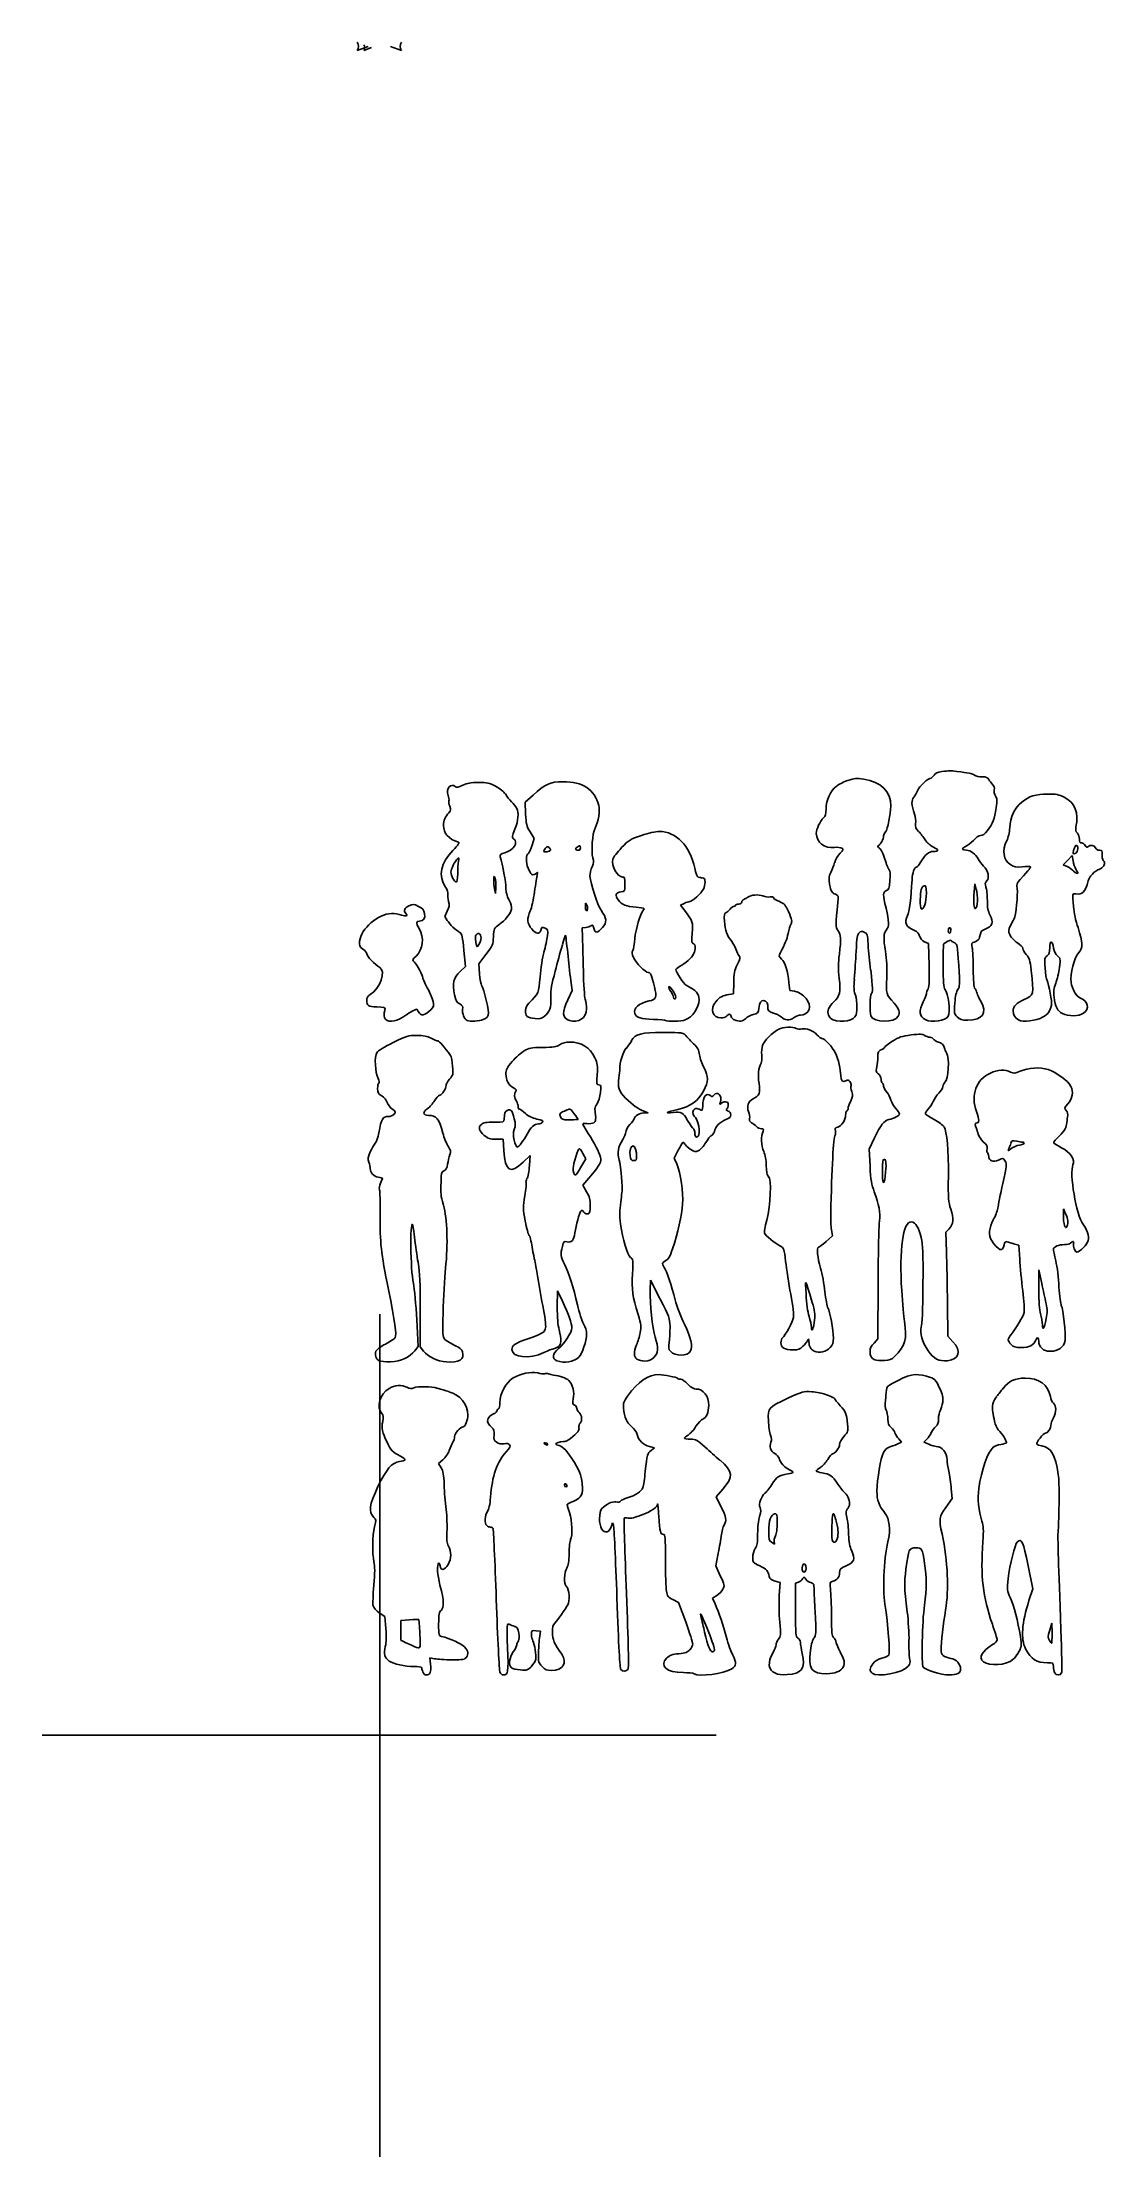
# Model space of a CAD drawing. Extents: x -200 to 431, y -1250 to 5.
import ezdxf

# ---------------------------------------------------------------- set-up
doc = ezdxf.new("R2010")
doc.units = 0
doc.layers.get('0').update_dxf_attribs({"linetype": 'CONTINUOUS'})

msp = doc.modelspace()

# ---------------------------------------------------------------- linework, layer by layer
for p, q in [((-6.6, 2.4), (-13.1, 0)), ((-4.6, 1.7), (-9.2, 0)), ((-4.6, 1.7), (-9.2, 0)), ((-6.6, 2.4), (-6.6, 2.4)), ((-4.6, 1.7), (-4.6, 1.7)), ((-4.6, 1.7), (-4.6, 1.7)), ((6.6, 2.4), (6.6, 2.4)), ((6.6, 2.4), (13.1, 0))]:
    msp.add_line(p, q)
at = {"color": 30}
for p, q in [((86.6, -446.2), (91.2, -441.9)), ((86.8, -453.1), (86.6, -446.2)), ((91.9, -467.7), (89.5, -463.8)), ((90.6, -471.7), (91.9, -467.7)), ((101.6, -474.6), (101.6, -474.6)), ((119.3, -473.2), (119.3, -473.2)), ((46.5, -488.6), (46.5, -488.6)), ((408.5, -480.5), (405.7, -483.3)), ((405.7, -483.3), (408.2, -484.4)), ((411.2, -477.7), (408.5, -480.5)), ((411.7, -480.9), (411.2, -477.7)), ((414.5, -488), (414.5, -488)), ((68.4, -497.5), (69, -500.4)), ((68.7, -491.3), (68.7, -491.3)), ((69, -500.4), (69.2, -496.7)), ((353.3, -494.6), (352.9, -499.3)), ((354.2, -497.7), (353.3, -494.6)), ((38.8, -513.9), (40.3, -510.8)), ((40.3, -516.3), (38.8, -513.9)), ((123, -506.8), (123, -506.8)), ((180.9, -506.2), (178.8, -507.3)), ((178.8, -507.3), (181.6, -511.1)), ((122.6, -520.5), (120.4, -520.7)), ((120.4, -520.7), (120.6, -526.1)), ((339.1, -522.1), (339.1, -522.1)), ((51.1, -543.7), (50.2, -534.1)), ((63.2, -536.5), (59, -542.1)), ((59.6, -529.7), (59.6, -529.7)), ((325.9, -530), (323.6, -529)), ((326.2, -543.1), (325.9, -530)), ((47.9, -546.7), (51.1, -543.7)), ((59, -542.1), (59.4, -548)), ((114.4, -558), (113.6, -552)), ((111.8, -563.5), (114.4, -558)), ((175.9, -561.8), (175.9, -561.8)), ((207.4, -560.3), (210.2, -559.9)), ((210.2, -559.9), (210.3, -553.3)), ((243.1, -553.1), (243.5, -557.9)), ((243.5, -557.9), (246.3, -558.3)), ((3.7, -575), (3.7, -575)), ((52.1, -575.7), (52.1, -575.7)), ((112.8, -575.7), (112.8, -575.7)), ((169.9, -575.7), (169.9, -575.7)), ((210.8, -575.4), (210.8, -575.4)), ((269.3, -575.4), (269.3, -575.4)), ((324.2, -575.3), (324.2, -575.3)), ((379.3, -575.4), (379.3, -575.4)), ((159.6, -630.5), (156.9, -629.5)), ((156.9, -630.5), (159.6, -630.5)), ((73.5, -646.1), (69.3, -646.1)), ((73.9, -652.8), (73.5, -646.1)), ((290.7, -652), (293.6, -645.8)), ((291.2, -662.1), (290.7, -652)), ((379.8, -649.7), (379.8, -649.7)), ((89.6, -655.8), (85.3, -659.8)), ((89.1, -661.8), (89.6, -655.8)), ((119.6, -662.7), (122.5, -657.8)), ((119.6, -662.7), (119.6, -662.7)), ((122.5, -657.8), (120.8, -654.7)), ((177.4, -652.7), (175, -657.4)), ((175, -657.4), (176.5, -660.8)), ((125.6, -667.8), (120.8, -673.4)), ((120.8, -673.4), (123, -677.3)), ((300.2, -668.1), (300.2, -668.1)), ((407.2, -690.4), (405.9, -687.5)), ((405.9, -687.5), (405.9, -690.4)), ((268.3, -699.9), (268.9, -703.5)), ((338, -699.5), (336.1, -701.4)), ((336.1, -701.4), (336.5, -713)), ((408.2, -697.6), (408.2, -697.6)), ((268.9, -703.5), (265.1, -706.9)), ((379.5, -709), (376.4, -708.2)), ((380, -717.3), (379.5, -709)), ((393.1, -731.7), (391.4, -723.7)), ((391.4, -723.7), (391.4, -735)), ((105.7, -736.1), (105.6, -745.5)), ((108.6, -742.2), (105.7, -736.1)), ((161, -729.9), (160.8, -735.9)), ((166.7, -741), (161, -729.9)), ((295.9, -764.6), (296, -731.1)), ((0.2, -750), (0.2, -1250)), ((24.3, -769.3), (24.3, -747.7)), ((337.1, -743.8), (337.3, -763.1)), ((395.7, -752.6), (395.7, -752.6)), ((22.2, -753.3), (23.1, -769.1)), ((293.6, -767.1), (295.9, -764.6)), ((337.3, -763.1), (340.4, -766.4)), ((-0.1, -777.6), (-0.1, -777.6)), ((23.1, -769.1), (21, -771.8)), ((26.3, -771.9), (24.3, -769.3)), ((105.4, -777.7), (105.4, -777.7)), ((152.9, -776.6), (152.9, -776.6)), ((258.1, -772), (258.1, -772)), ((294.1, -777), (294.1, -777)), ((393.1, -770.2), (393.1, -770.2)), ((99.8, -827.1), (99.8, -827.1)), ((307.3, -827.2), (309.9, -826)), ((309.9, -826), (308.2, -824)), ((324.9, -824.2), (323.1, -825.9)), ((323.1, -825.9), (326.1, -827.2)), ((37.7, -836.4), (35.2, -838.6)), ((35.2, -838.6), (36.7, -841.1)), ((163.2, -829.4), (160.3, -828.6)), ((161.3, -830.8), (163.2, -829.4)), ((111.4, -851.8), (111.4, -851.8)), ((203.8, -853.9), (199.8, -858.3)), ((199.8, -858.3), (202.7, -864.1)), ((339.9, -859.4), (336.2, -864.7)), ((339.4, -853.6), (339.9, -859.4)), ((138.4, -873.9), (137.9, -875.3)), ((138.9, -875.3), (138.4, -873.9)), ((234.3, -885.1), (234.3, -885.1)), ((272, -882.1), (272, -882.1)), ((200.9, -893.1), (199.6, -899.3)), ((199.6, -899.3), (202.3, -905.2)), ((387.7, -913), (385, -899.3)), ((237.8, -909.3), (234.8, -908.4)), ((237.3, -916.9), (237.8, -909.3)), ((248.7, -909), (247, -909.7)), ((247, -909.7), (247, -925.5)), ((385.5, -919.9), (387.7, -913)), ((3.2, -929.5), (0, -927.2)), ((177.6, -921), (174.2, -919.4)), ((181.8, -932.6), (177.6, -921)), ((200.3, -917), (197.7, -918.5)), ((197.7, -918.5), (199.2, -921.9)), ((3.8, -936.5), (3.2, -929.5)), ((18, -931.3), (12.8, -931.7)), ((12.8, -931.7), (12.8, -937)), ((24.1, -939.7), (24.1, -939.7)), ((95.6, -938.2), (93, -937.9)), ((95, -942.3), (95.6, -938.2)), ((399.1, -933.3), (397.8, -937.6)), ((399.2, -939.3), (399.1, -933.3)), ((399.2, -939.3), (399.2, -939.3)), ((198.8, -949.3), (198.8, -949.3)), ((25.8, -962.3), (25.8, -962.3)), ((32.8, -954.5), (30, -953.9)), ((30, -953.9), (30.4, -957.6)), ((71.5, -962.5), (71.5, -962.5)), ((186.8, -963.4), (186.8, -963.4)), ((235, -963.1), (235, -963.1)), ((292.4, -963), (292.4, -963)), ((400.7, -962.7), (400.7, -962.7)), ((-200, -999.8), (199.8, -999.8))]:
    msp.add_line(p, q, dxfattribs=at)
for centre, radius, start, end in [((-16.4, 2.4), 4.1, 324.0016, 35.9984), ((-11.5, 1.7), 2.87, 324.0016, 35.9984), ((-11.5, 1.7), 2.87, 324.0016, 35.9984), ((16.4, 2.4), 4.1, 144.0016, 215.9984)]:
    msp.add_arc(centre, radius, start, end)
for centre, radius, start, end in [((374.9, -424.8), 15.4, 210.4384, 224.3148), ((99.2, -425.6), 29, 212.6799, 224.447), ((333.9, -462), 11.9, 213.0346, 244.5244), ((234.5, -471.8), 37.1, 334.2294, 344.1137), ((101.5, -491.7), 33.6, 180.5686, 189.893), ((187.6, -505.5), 14.9, 77.8322, 83.961), ((194.8, -472.5), 18.9, 257.7869, 262.8101), ((212.8, -494.9), 9.63, 291.3517, 307.503), ((-2671.2, -601), 2792.8, 1.1278, 1.537), ((431.9, -546.2), 63.3, 150.7356, 154.9756), ((-2237.2, 98.8), 2428.8, 344.5932, 344.978), ((912.3, -452.8), 804.8, 185.9077, 187.0834), ((-323.6, -503.5), 607.3, 355.4958, 357.0544), ((698.5, -497.9), 409.8, 184.5534, 186.706), ((125.3, -573.6), 28.2, 318.5696, 329.3142), ((349.8, -428.7), 229.2, 222.894, 224.5581), ((298.1, -591.2), 1.69, 272.5646, 335.8814), ((-2.9, -627.4), 8.19, 21.6472, 58.2556), ((13.4, -610.4), 23.3, 310.3196, 326.2396), ((100.9, -606.8), 24.4, 289.4566, 297.5638), ((213.2, -649.6), 15.3, 46.0095, 59.9584), ((447.2, -640.6), 39.5, 168.7618, 175.4371), ((189.8, -643.1), 2.55, 163.0246, 209.1952), ((257.3, -605.9), 125, 338.3768, 340.0065), ((390.4, -588.7), 59.9, 258.4378, 261.9265), ((381.9, -648.6), 0.638, 357.0745, 81.561), ((95.4, -670.9), 55.8, 163.7682, 169.7544), ((389.1, -656.1), 53.6, 251.7204, 256.3352), ((579.4, -649.7), 491.7, 188.925, 191.1488), ((1896, -413.6), 1536.2, 191.9515, 192.4145), ((104.6, -774.2), 12, 249.1727, 264.276), ((82.2, -640.4), 160.8, 252.7608, 255.2727), ((280.6, -761.9), 39.1, 245.4984, 252.0492), ((221.9, -790.5), 79.1, 352.2837, 356.7713), ((313.5, -753.5), 69.6, 319.2774, 324.6116), ((7.6, -880), 363.6, 10.545, 11.4172), ((315.3, -814.8), 13.4, 315.4127, 335.8711), ((430.1, -571.1), 350, 227.4517, 229.3625), ((303.8, -837.9), 265.7, 182.8436, 186.0715), ((110.7, -851.8), 0.707, 268.4794, 358.0373), ((312, -805.6), 208.6, 195.9214, 197.3093), ((66, -872.9), 3.47, 228.4138, 267.1924), ((34.5, -858.1), 170, 348.1077, 351.9681), ((257.8, -903.6), 5.99, 218.348, 252.8825), ((1541.3, -858.4), 1284.5, 182.3491, 183.0347), ((-171.3, -938.2), 184.1, 358.5379, 0.3746), ((122.4, -819.4), 123.3, 248.3954, 250.0571), ((-426.5, -1079), 635.2, 12.7535, 13.6606), ((193.6, -953.6), 99.2, 173.457, 178.8585)]:
    msp.add_arc(centre, radius, start, end, dxfattribs=at)
for points in [[(40.8, -442.1), (39.4, -438.2), (42.6, -434.4), (45.2, -437)], [(45.2, -437), (45.8, -437.6), (46.9, -437.4), (49.5, -436.1)], [(49.5, -436.1), (52.3, -434.8), (54.2, -434.4), (58.8, -434.4)], [(58.8, -434.4), (63.9, -434.4), (65.2, -434.7), (69, -436.6)], [(69, -436.6), (71.7, -438.1), (73.8, -439.8), (74.8, -441.3)], [(91.2, -441.9), (97.9, -435.7), (101.6, -434), (108.9, -434)], [(108.9, -434), (120.9, -434), (127.5, -438.4), (130.3, -448.1)], [(265.1, -450), (265.1, -444.9), (267.7, -439.4), (271.3, -436.6)], [(271.3, -436.6), (272.7, -435.5), (275.8, -434), (278.1, -433.2)], [(278.1, -433.2), (281.8, -432), (283.1, -431.9), (287.5, -432.5)], [(287.5, -432.5), (297.7, -433.9), (303.6, -439.8), (303.5, -448.5)], [(317.2, -443.2), (317.9, -442.4), (319, -440.5), (319.5, -439.1)], [(319.5, -439.1), (320.2, -436.8), (325.7, -431.9), (327.4, -431.9)], [(327.4, -431.9), (327.7, -431.9), (328.5, -431.1), (329.2, -430.1)], [(329.2, -430.1), (330, -428.8), (331.2, -428.3), (333.8, -428)], [(333.8, -428), (338.2, -427.4), (338.8, -427.4), (342.7, -427.9)], [(342.7, -427.9), (349.4, -428.7), (351.8, -429.2), (353.2, -430.1)], [(353.2, -430.1), (354, -430.7), (356, -431.1), (357.7, -431.1)], [(357.7, -431.1), (360.1, -431.1), (361, -431.5), (361.6, -432.6)], [(363.8, -435.6), (364.9, -436.6), (365.2, -437.6), (364.9, -438.8)], [(364.9, -438.8), (364.6, -439.9), (364.9, -441.3), (365.6, -442.4)], [(41.3, -445.3), (41.5, -444.8), (41.3, -443.3), (40.8, -442.1)], [(41.8, -448.6), (41.3, -447.4), (41, -445.9), (41.3, -445.3)], [(41.2, -452.4), (42.5, -451), (42.6, -450.5), (41.8, -448.6)], [(78.5, -445.9), (79.7, -447.2), (81.1, -448.9), (81.5, -449.8)], [(81.5, -449.8), (82.9, -452.4), (82.5, -457.1), (80.5, -462.1)], [(130.3, -448.1), (131.1, -450.9), (129.9, -457.9), (128, -461.6)], [(263.6, -455.5), (264.8, -454.4), (265.1, -453.3), (265.1, -450)], [(303.5, -448.5), (303.5, -453), (301.6, -462.4), (300.4, -463.7)], [(317.6, -453.3), (315.7, -447.7), (315.6, -444.9), (317.2, -443.2)], [(366.1, -449.5), (365.1, -456.1), (364, -459), (360.9, -462.9)], [(365.6, -442.4), (366.6, -443.9), (366.7, -445), (366.1, -449.5)], [(374.1, -461.2), (374.5, -455), (376.9, -449.8), (381.2, -446.1)], [(381.2, -446.1), (385.3, -442.6), (389.6, -441.3), (396.7, -441.3)], [(396.7, -441.3), (401.6, -441.3), (403.2, -441.6), (406.4, -443.2)], [(406.4, -443.2), (412.8, -446.4), (415.2, -452.5), (413.4, -460.7)], [(38.1, -459.9), (38.1, -456.9), (39, -454.9), (41.2, -452.4)], [(46.9, -469.8), (41.1, -468.1), (38.1, -464.7), (38.1, -459.9)], [(80.5, -462.1), (78.7, -466.5), (78.6, -467), (79.7, -467.8)], [(89.5, -463.8), (87.3, -460.2), (87.1, -459.3), (86.8, -453.1)], [(128, -461.6), (126.4, -464.9), (125.6, -475.3), (126.7, -479.1)], [(155.5, -465.9), (159.8, -464.4), (163.9, -463.5), (166.1, -463.5)], [(166.1, -463.5), (176.2, -463.6), (184.2, -471.9), (187.2, -485.3)], [(259.3, -464.7), (259.3, -462.1), (261.6, -457.3), (263.6, -455.5)], [(300.4, -463.7), (299.7, -464.4), (299.2, -465.5), (299.2, -466.2)], [(318.2, -458.8), (318.4, -457.3), (318.2, -454.8), (317.6, -453.3)], [(320, -463.5), (318.2, -461.8), (317.9, -461.1), (318.2, -458.8)], [(323.9, -468.5), (322.9, -466.9), (321.1, -464.7), (320, -463.5)], [(360.9, -462.9), (359.3, -465), (358, -466), (356.8, -466)], [(372.4, -468.9), (373.2, -467.4), (373.9, -464.2), (374.1, -461.2)], [(413.4, -460.7), (413, -462.5), (413.2, -463.5), (414.2, -464.5)], [(39.2, -496.5), (34.8, -489.9), (36.4, -482.2), (43.6, -474.8)], [(43.6, -474.8), (47, -471.3), (47.8, -470.1), (46.9, -469.8)], [(74.4, -476.2), (71.9, -476.9), (71.5, -477.3), (71.8, -478.6)], [(79.7, -467.8), (82.7, -470), (79.8, -474.6), (74.4, -476.2)], [(88.3, -485.3), (86.8, -481.4), (86.9, -477.8), (88.5, -476.5)], [(88.5, -476.5), (89, -476.1), (89.9, -473.9), (90.6, -471.7)], [(98.6, -473.5), (98, -474.3), (97.6, -475.1), (97.6, -475.4)], [(97.6, -475.4), (97.6, -476.1), (101.1, -475.4), (101.6, -474.6)], [(100.8, -473.1), (99.8, -472.3), (99.5, -472.4), (98.6, -473.5)], [(101.6, -474.6), (101.8, -474.3), (101.4, -473.7), (100.8, -473.1)], [(117.9, -472.5), (117.1, -472.9), (116.4, -473.6), (116.4, -474)], [(116.4, -474), (116.4, -474.3), (117.1, -474.7), (117.9, -474.7)], [(119.3, -473.2), (119.3, -471.9), (119.1, -471.8), (117.9, -472.5)], [(117.9, -474.7), (118.9, -474.7), (119.3, -474.2), (119.3, -473.2)], [(138.5, -480), (138.8, -478.9), (141.2, -475.8), (143.8, -473.1)], [(143.8, -473.1), (148.2, -468.5), (148.9, -468.1), (155.5, -465.9)], [(270.1, -473), (264.1, -473.7), (259.3, -470), (259.3, -464.7)], [(274.5, -473.4), (273.9, -473), (271.9, -472.8), (270.1, -473)], [(270.2, -481.9), (270.7, -480.1), (272.1, -477.7), (273.4, -476.4)], [(273.4, -476.4), (275.4, -474.4), (275.5, -474), (274.5, -473.4)], [(296.1, -472), (295.5, -472.2), (295.7, -472.7), (296.8, -473.5)], [(299.2, -466.2), (299.2, -467.9), (297.3, -471.5), (296.1, -472)], [(296.8, -473.5), (297.8, -474.3), (299, -476.7), (300, -479.9)], [(321, -482.1), (323.8, -477.3), (326.1, -475.4), (328.7, -475.4)], [(328.7, -475.4), (332.1, -475.4), (332.2, -474.3), (328.8, -472.8)], [(347.8, -472.5), (345.2, -473.5), (345.6, -474.7), (348.4, -474.7)], [(352.5, -468.8), (351.1, -470.3), (349, -472), (347.8, -472.5)], [(348.4, -474.7), (350.9, -474.7), (353.9, -476.9), (355.4, -479.8)], [(356.8, -466), (355.7, -466), (354.1, -467), (352.5, -468.8)], [(374.7, -483.4), (370.2, -480.5), (369.3, -474.8), (372.4, -468.9)], [(412, -474.8), (411.5, -477), (411.6, -477.1), (413.3, -476.4)], [(413.8, -471.8), (413, -471.8), (412.6, -472.3), (412, -474.8)], [(413.3, -476.4), (414.6, -475.9), (415, -471.8), (413.8, -471.8)], [(414.2, -464.5), (414.9, -465.3), (415.4, -466.9), (415.4, -468.1)], [(415.4, -468.1), (415.3, -469.8), (415.6, -470.3), (416.7, -470.3)], [(416.7, -470.3), (417.4, -470.3), (418.4, -471), (418.9, -471.8)], [(418.9, -471.8), (419.5, -472.9), (419.9, -473.1), (420.5, -472.6)], [(420.5, -472.6), (421.8, -471.2), (424.5, -471.6), (425, -473.2)], [(425, -473.2), (425.3, -474.1), (426.1, -474.7), (427.3, -474.7)], [(427.3, -474.7), (428.9, -474.7), (429.1, -474.9), (428.9, -477.1)], [(46.4, -479.8), (44.9, -481.1), (42.5, -485.9), (42.5, -487.7)], [(42.5, -487.7), (42.5, -489.8), (44.5, -493.5), (45.6, -493.5)], [(45.6, -493.5), (46.2, -493.5), (46.5, -492.1), (46.5, -488.6)], [(47, -481.3), (47.5, -479.1), (47.4, -478.9), (46.4, -479.8)], [(46.5, -488.6), (46.5, -485.9), (46.7, -482.6), (47, -481.3)], [(71.8, -478.6), (73.2, -483.3), (75.1, -493.7), (75.1, -496.9)], [(93.2, -488.2), (91.2, -490.1), (89.8, -489.3), (88.3, -485.3)], [(92.1, -499.3), (92.8, -494.7), (93.5, -490.2), (93.7, -489.2)], [(93.7, -489.2), (94.1, -487.7), (94, -487.5), (93.2, -488.2)], [(126.2, -484.5), (125.4, -486), (124.9, -488.4), (125, -489.8)], [(126.7, -479.1), (127.4, -481.2), (127.3, -482.2), (126.2, -484.5)], [(144.5, -490.6), (141.1, -490.6), (137.5, -484.1), (138.5, -480)], [(187.2, -485.3), (187.8, -488.2), (188.7, -490.6), (189.2, -490.7)], [(267.2, -494.7), (266.6, -491.2), (266.7, -490.3), (267.9, -487.9)], [(300, -479.9), (300.9, -482.8), (302, -485.7), (302.5, -486.3)], [(302.5, -486.3), (303.2, -487.1), (303.4, -488.8), (303, -492.7)], [(316.1, -492.1), (316.3, -488.1), (317.5, -484.8), (318.7, -484.8)], [(318.7, -484.8), (319.1, -484.8), (320.1, -483.6), (321, -482.1)], [(355.4, -479.8), (356, -480.9), (357.5, -482.9), (358.6, -484.1)], [(358.6, -484.1), (361.4, -486.9), (362.2, -490.9), (360.5, -492.8)], [(381.5, -484.5), (377.9, -484.8), (376.7, -484.6), (374.7, -483.4)], [(380.3, -492), (386, -485.7), (386.7, -484.8), (386.4, -484.5)], [(386.4, -484.5), (386.1, -484.2), (384, -484.3), (381.5, -484.5)], [(408.2, -484.4), (409.6, -485.1), (411.3, -486.3), (412, -487)], [(413.3, -485.9), (412.7, -485), (412, -482.7), (411.7, -480.9)], [(412, -487), (413.2, -488.4), (414.5, -488.9), (414.5, -488)], [(414.5, -488), (414.5, -487.8), (414, -486.9), (413.3, -485.9)], [(427.9, -485.6), (423.8, -487.6), (421.6, -489.8), (420.7, -492.9)], [(429.6, -480.7), (431, -482.4), (430.3, -484.3), (427.9, -485.6)], [(428.9, -477.1), (428.8, -478.5), (429.1, -480.1), (429.6, -480.7)], [(40.7, -500.8), (40.9, -499.9), (40.4, -498.3), (39.2, -496.5)], [(41.1, -505), (40.6, -503.4), (40.4, -501.5), (40.7, -500.8)], [(68.7, -491.3), (68, -489.6), (68, -489.7), (67.9, -492.1)], [(69.2, -496.7), (69.3, -494.7), (69.1, -492.3), (68.7, -491.3)], [(75.1, -496.9), (75.1, -499.6), (75.7, -501.7), (77, -504.2)], [(89.6, -510.6), (90.3, -509), (91.5, -503.9), (92.1, -499.3)], [(125, -489.8), (125.4, -494.8), (129.3, -507), (131.6, -510.3)], [(141.9, -504.3), (139.7, -501.4), (140.2, -499.8), (143.3, -499.3)], [(143.3, -499.3), (145.7, -499), (145.8, -498.9), (145.7, -495.5)], [(145.7, -495.5), (145.6, -490.7), (145.6, -490.6), (144.5, -490.6)], [(192.3, -497.8), (191, -500.3), (185.7, -505.1), (184.2, -505.1)], [(192.4, -491.2), (193.6, -491.4), (193.6, -495.3), (192.3, -497.8)], [(218.7, -502.6), (220.5, -501.1), (225, -500.8), (227.6, -501.8)], [(227.6, -501.8), (228.9, -502.4), (230.8, -502.6), (231.9, -502.4)], [(270.7, -500.8), (268.4, -499.9), (268.1, -499.5), (267.2, -494.7)], [(272.1, -505.7), (272.5, -501.7), (272.5, -501.5), (270.7, -500.8)], [(300.9, -498.6), (298.8, -499.4), (298.7, -500.9), (300.7, -509)], [(303, -492.7), (302.6, -497.4), (302.4, -498.1), (300.9, -498.6)], [(313.5, -513.4), (314.6, -511.4), (315.6, -503.1), (316.1, -492.1)], [(323.3, -495.8), (321.8, -496.1), (321.1, -498.5), (321, -504.1)], [(324.6, -500.1), (324.6, -496.2), (324.4, -495.6), (323.3, -495.8)], [(323.7, -507.1), (324.2, -505.7), (324.6, -502.6), (324.6, -500.1)], [(352.9, -499.3), (352.4, -505.3), (352.8, -509.6), (353.8, -509.3)], [(354.9, -504.9), (355, -502.7), (354.7, -499.4), (354.2, -497.7)], [(360.5, -492.8), (359.4, -493.9), (359.3, -494.5), (360, -496.5)], [(360, -496.5), (360.5, -497.8), (360.8, -501.4), (360.8, -504.5)], [(376.7, -515.3), (377.7, -513.7), (379, -500.9), (378.5, -497.4)], [(378.5, -497.4), (378.1, -494.8), (378.3, -494.1), (380.3, -492)], [(413.3, -500.6), (411.3, -500.3), (411.3, -500.4), (411.9, -508)], [(420.7, -492.9), (418.6, -499.8), (417.3, -501.1), (413.3, -500.6)], [(-11.7, -528.6), (-11, -521.3), (-0.7, -512.4), (7.2, -512.2)], [(7.2, -512.2), (9, -512.2), (11.6, -512.6), (13.1, -513.1)], [(13.1, -513.1), (15.9, -514), (17.2, -513.6), (15.8, -512.2)], [(15.8, -512.2), (14.2, -510.6), (14.9, -508.9), (17.5, -507.7)], [(17.5, -507.7), (20, -506.5), (20.2, -506.5), (23.2, -508)], [(23.2, -508), (25.9, -509.3), (26.4, -509.9), (26.8, -512.2)], [(26.8, -512.2), (27.3, -515.2), (26.4, -516.7), (23.9, -516.7)], [(40.3, -510.8), (41.7, -508.1), (41.8, -507.4), (41.1, -505)], [(78.4, -509.7), (77.9, -512.3), (74.8, -516.2), (71, -518.9)], [(77, -504.2), (78.2, -506.5), (78.7, -508.3), (78.4, -509.7)], [(90.4, -521.4), (87.7, -518.3), (87.5, -515), (89.6, -510.6)], [(123, -506.8), (122.4, -505.7), (122.3, -505.8), (122.3, -507.7)], [(122.3, -507.7), (122.3, -508.9), (122.5, -510.2), (122.8, -510.5)], [(122.8, -510.5), (123.7, -511.4), (123.9, -508.2), (123, -506.8)], [(131.6, -510.3), (135, -515.1), (135.2, -517.4), (132.4, -520.6)], [(152.5, -508.5), (146.3, -508.1), (144, -507.1), (141.9, -504.3)], [(151.6, -527.1), (152.1, -521.5), (154.8, -512.5), (156.8, -510.1)], [(156.8, -510.1), (157.7, -509.1), (157.3, -508.9), (152.5, -508.5)], [(184.2, -505.1), (183.6, -505.1), (182.1, -505.6), (180.9, -506.2)], [(181.6, -511.1), (186, -517), (186.2, -517.5), (185.6, -523.8)], [(204.8, -516.8), (204.5, -513.1), (204.7, -512.1), (205.6, -511.8)], [(205.6, -511.8), (206.2, -511.5), (207.3, -510.6), (208.1, -509.7)], [(208.1, -509.7), (208.8, -508.8), (209.8, -508), (210.4, -508)], [(210.4, -508), (211, -508), (211.4, -507.7), (211.4, -507.3)], [(211.4, -507.3), (211.4, -506.9), (212.3, -506.6), (213.3, -506.6)], [(213.3, -506.6), (214.4, -506.6), (215.1, -506.2), (215.1, -505.4)], [(215.1, -505.4), (215.1, -504.8), (215.6, -504.1), (216.3, -503.9)], [(231.9, -502.4), (233.1, -502.2), (233.9, -502.4), (233.9, -502.8)], [(233.9, -502.8), (233.9, -503.3), (235.5, -504.3), (237.4, -505.1)], [(237.4, -505.1), (240.4, -506.5), (241, -507.1), (242.8, -511.1)], [(242.8, -511.1), (245, -516), (245.1, -516.8), (244.2, -518.7)], [(272.3, -522.5), (270.6, -520.3), (270.6, -518.9), (272.1, -505.7)], [(300.7, -509), (302.5, -516.9), (302.6, -520), (301.1, -521.6)], [(317.9, -522.4), (312.4, -520.2), (311.2, -517.6), (313.5, -513.4)], [(321, -504.1), (320.9, -510), (322.1, -511.4), (323.7, -507.1)], [(353.8, -509.3), (354.3, -509.1), (354.8, -507.1), (354.9, -504.9)], [(362.3, -512.9), (364.7, -517.5), (363.9, -519.9), (359.2, -521.7)], [(360.8, -504.5), (360.8, -508.8), (361.2, -510.8), (362.3, -512.9)], [(411.9, -508), (412.2, -511.8), (413.2, -516.6), (414.6, -520.6)], [(23.9, -516.7), (21.8, -516.7), (21.7, -518), (23.6, -521.2)], [(23.6, -521.2), (26.8, -526.7), (26, -533.5), (21.8, -537.5)], [(47.9, -523.6), (45.3, -522.1), (41.8, -518.7), (40.3, -516.3)], [(50.2, -534.1), (49.4, -526.1), (49, -524.3), (47.9, -523.6)], [(57.1, -525.7), (56.8, -527.1), (57.6, -531.9), (58.1, -531.9)], [(58.6, -524.1), (57.9, -524.2), (57.2, -524.9), (57.1, -525.7)], [(59.6, -529.7), (61, -527), (60.4, -523.8), (58.6, -524.1)], [(67.7, -526), (67.5, -530.8), (67.3, -531.2), (63.2, -536.5)], [(71, -518.9), (68.1, -521), (68, -521.1), (67.7, -526)], [(95.8, -522.2), (95.2, -524.7), (93.1, -524.4), (90.4, -521.4)], [(98.5, -521), (96.2, -520.1), (96.4, -520.1), (95.8, -522.2)], [(97.7, -535.1), (98.5, -532), (99.5, -527.7), (99.7, -525.5)], [(99.7, -525.5), (100.2, -521.9), (100.1, -521.6), (98.5, -521)], [(110.4, -525), (110.3, -524.9), (109.5, -527.4), (108.6, -530.7)], [(111.8, -535.6), (111.2, -529.9), (110.6, -525.1), (110.4, -525)], [(125.7, -519.5), (125.2, -519.9), (123.8, -520.3), (122.6, -520.5)], [(126.9, -519.7), (126.7, -519), (126.3, -518.9), (125.7, -519.5)], [(129, -523.2), (128.1, -523.2), (127.8, -522.8), (126.9, -519.7)], [(132.4, -520.6), (131.1, -522), (129.6, -523.2), (129, -523.2)], [(185.6, -523.8), (185.2, -528.7), (185.3, -529.6), (186.3, -530)], [(209.1, -528.9), (206.2, -525.1), (205.1, -522.2), (204.8, -516.8)], [(242.6, -524), (241.8, -527.6), (240.8, -530.1), (237.9, -535.7)], [(244.2, -518.7), (243.8, -519.4), (243.1, -521.8), (242.6, -524)], [(273, -536.4), (274.1, -526.8), (274, -525), (272.3, -522.5)], [(284.7, -523.6), (283.7, -524.5), (283.4, -526.6), (282.9, -534.7)], [(287.8, -523.3), (286.3, -522.6), (285.7, -522.7), (284.7, -523.6)], [(290.1, -530.4), (289.7, -524.6), (289.5, -524.1), (287.8, -523.3)], [(301.1, -521.6), (299.2, -523.8), (299, -527), (300.3, -534.6)], [(320.6, -525.6), (320.2, -524.1), (319.2, -523), (317.9, -522.4)], [(323.6, -529), (322.1, -528.3), (321.1, -527.2), (320.6, -525.6)], [(338.3, -520.7), (337.9, -520.9), (337.6, -521.8), (337.6, -522.6)], [(337.6, -522.6), (337.6, -523.3), (337.9, -524), (338.3, -524)], [(339.1, -522.1), (339.1, -521.1), (338.8, -520.4), (338.3, -520.7)], [(338.3, -524), (338.7, -524), (339.1, -523.1), (339.1, -522.1)], [(356.2, -526.2), (355.9, -527.6), (355, -528.4), (353.5, -529)], [(359.2, -521.7), (357.1, -522.5), (356.9, -522.8), (356.2, -526.2)], [(374.3, -525), (373.1, -522.6), (373.2, -522.4), (374.6, -519.4)], [(378.6, -529.6), (376.9, -528.5), (375, -526.5), (374.3, -525)], [(414.6, -520.6), (417.5, -529.2), (417.6, -532.7), (415, -535.4)], [(-9.7, -533.3), (-11.7, -531.8), (-11.9, -531.3), (-11.7, -528.6)], [(-7.5, -536.1), (-7.5, -535.4), (-8.5, -534.2), (-9.7, -533.3)], [(0.2, -544.2), (-2.4, -542.7), (-7.5, -537.5), (-7.5, -536.1)], [(21.8, -537.5), (19.4, -539.7), (19.4, -539.8), (20.8, -541.1)], [(58.1, -531.9), (58.3, -531.9), (58.9, -530.9), (59.6, -529.7)], [(95.4, -549.8), (95.8, -544.8), (96.9, -538.2), (97.7, -535.1)], [(150.9, -538.4), (149.8, -536.1), (149.7, -535.2), (150.4, -534.1)], [(150.4, -534.1), (150.8, -533.4), (151.4, -530.2), (151.6, -527.1)], [(159.6, -547.2), (157.8, -547.2), (152.3, -541.7), (150.9, -538.4)], [(186.5, -536.2), (185.3, -538.5), (181.6, -541.9), (178.2, -543.7)], [(186.3, -530), (187.8, -530.6), (187.9, -533.5), (186.5, -536.2)], [(211.8, -533.8), (211.5, -532.6), (210.3, -530.4), (209.1, -528.9)], [(213.4, -537.2), (212.8, -536.5), (212.1, -535), (211.8, -533.8)], [(212.4, -542.6), (214.3, -538.8), (214.4, -538.3), (213.4, -537.2)], [(237.9, -535.7), (237, -537.4), (237.1, -537.8), (238.7, -539.3)], [(238.7, -539.3), (240.8, -541.2), (242.5, -546.5), (243.1, -553.1)], [(272.9, -550.7), (272.3, -545.2), (272.3, -541.6), (273, -536.4)], [(300.3, -534.6), (301.2, -540), (301.4, -543.8), (301.1, -550.3)], [(334.9, -530.2), (334.7, -530.3), (334.6, -536.1), (334.6, -543.1)], [(339.5, -528.4), (339.1, -527.7), (338.3, -528), (334.9, -530.2)], [(341.5, -529.7), (340.6, -529.4), (339.7, -528.8), (339.5, -528.4)], [(343.8, -542.9), (343.1, -531), (343, -530.3), (341.5, -529.7)], [(353.5, -529), (351.3, -529.7), (351.3, -529.9), (351.8, -532.5)], [(351.8, -532.5), (352.1, -534), (352.4, -539.8), (352.4, -545.4)], [(381.8, -533), (381.8, -532.1), (380.6, -530.8), (378.6, -529.6)], [(383.9, -536.6), (382.8, -535.4), (381.8, -533.8), (381.8, -533)], [(386.8, -546.1), (386.1, -539.7), (385.8, -538.6), (383.9, -536.6)], [(396.3, -537.3), (394.8, -538.3), (394.7, -538.8), (395.1, -544.5)], [(397.8, -532.6), (397.8, -535.5), (397.5, -536.4), (396.3, -537.3)], [(400.1, -532.7), (399.4, -528.1), (397.8, -528), (397.8, -532.6)], [(402.5, -537.4), (401.3, -536.4), (400.5, -534.8), (400.1, -532.7)], [(403.6, -544.2), (404.2, -539), (404.2, -538.8), (402.5, -537.4)], [(415, -535.4), (412.4, -538.1), (409.8, -548.2), (410.5, -553)], [(-5.4, -560.3), (0.5, -556.7), (4.2, -546.3), (0.2, -544.2)], [(20.8, -541.1), (22.4, -542.5), (25.8, -548.9), (25.8, -550.4)], [(25.8, -550.4), (25.8, -550.9), (27.3, -554.2), (29.1, -557.6)], [(44.6, -560.5), (43.2, -553.7), (44, -550.2), (47.9, -546.7)], [(59.4, -548), (59.7, -551.3), (60.3, -554.4), (60.7, -554.8)], [(88.7, -565.4), (94.7, -559.5), (94.6, -559.7), (95.4, -549.8)], [(104.4, -546.4), (102.2, -554.4), (101.7, -557.3), (101.8, -561.9)], [(121.1, -546.1), (121.2, -554.1), (121.7, -561.7), (122.2, -563.1)], [(163.3, -555.7), (161.6, -548.7), (160.9, -547.2), (159.6, -547.2)], [(178.2, -543.7), (176.9, -544.4), (175.9, -545.2), (175.9, -545.5)], [(175.9, -545.5), (175.9, -546.9), (180.7, -554.1), (182.1, -554.8)], [(210.3, -553.3), (210.4, -547.7), (210.7, -546.2), (212.4, -542.6)], [(269.8, -564.6), (273.3, -561.3), (273.8, -559), (272.9, -550.7)], [(281.9, -551.2), (281.5, -556), (281.6, -558.2), (282.2, -559.6)], [(291.9, -559.9), (292.9, -559.3), (292.9, -556.4), (291.6, -545.7)], [(301.1, -550.3), (300.5, -559.9), (300.7, -560.3), (305.5, -565.4)], [(325.5, -557.4), (326.3, -556.5), (326.4, -553.3), (326.2, -543.1)], [(334.6, -543.1), (334.6, -552.7), (334.8, -556.2), (335.6, -557.1)], [(343.3, -557.3), (344.5, -555.7), (344.5, -554.5), (343.8, -542.9)], [(352.4, -545.4), (352.5, -551.8), (352.8, -556), (353.3, -556.7)], [(382.6, -563.3), (388.4, -560.8), (388.5, -560.3), (386.8, -546.1)], [(395.1, -544.5), (395.3, -547.8), (395.8, -551.2), (396.2, -551.9)], [(396.2, -551.9), (397.4, -554.2), (399.3, -564.8), (398.8, -566.7)], [(401.4, -553.6), (402.2, -551.4), (403.2, -547.2), (403.6, -544.2)], [(-7.5, -563.7), (-7.6, -562.2), (-7, -561.3), (-5.4, -560.3)], [(-1.4, -567.6), (-6.8, -567.4), (-7.5, -566.9), (-7.5, -563.7)], [(29.1, -557.6), (33.2, -565.6), (33.2, -567.4), (29.4, -570.4)], [(47.7, -565.9), (45.9, -564.9), (45.4, -564), (44.6, -560.5)], [(60.7, -554.8), (61.1, -555.3), (61.9, -557.5), (62.4, -559.6)], [(62.4, -559.6), (65.7, -571.5), (65.6, -573.5), (61.7, -575.1)], [(101.8, -561.9), (102, -568.2), (101.1, -570.7), (97.8, -573.3)], [(112.8, -575.7), (108.5, -574.1), (108.2, -571), (111.8, -563.5)], [(122.2, -563.1), (122.6, -564.5), (123, -567.1), (123, -568.8)], [(151.6, -571.6), (150.5, -568.5), (154, -565.4), (160.2, -564.1)], [(160.2, -564.1), (164.4, -563.2), (164.8, -562), (163.3, -555.7)], [(171.7, -555.7), (171.6, -556.2), (172.1, -557.4), (173, -558.5)], [(175.9, -561.8), (175.9, -560.2), (172.1, -554.6), (171.7, -555.7)], [(173, -558.5), (173.8, -559.6), (174.5, -561), (174.5, -561.8)], [(174.5, -561.8), (174.5, -562.5), (174.8, -563.1), (175.2, -563.1)], [(175.2, -563.1), (175.6, -563.1), (175.9, -562.5), (175.9, -561.8)], [(189.7, -563.3), (189.7, -568.2), (185.9, -573.7), (181.5, -575.4)], [(182.1, -554.8), (188.1, -557.9), (189.7, -559.7), (189.7, -563.3)], [(202.7, -574.2), (197.8, -574.2), (196, -568.8), (199.6, -564.6)], [(199.6, -564.6), (201.9, -561.8), (203.8, -560.8), (207.4, -560.3)], [(228, -563.8), (226.4, -563.8), (225.7, -565), (225.2, -568.5)], [(230.6, -567.8), (231.1, -566.3), (229.5, -563.8), (228, -563.8)], [(246.3, -558.3), (251.6, -559.2), (256.5, -565.3), (255, -569.2)], [(266.6, -572.6), (265.6, -570.2), (266.6, -567.5), (269.8, -564.6)], [(282.2, -559.6), (283.3, -561.7), (283.7, -569.9), (282.9, -572.4)], [(291.7, -572.9), (290.9, -571), (291.2, -560.3), (291.9, -559.9)], [(324.2, -575.3), (320.4, -573.3), (320, -570), (322.8, -564.6)], [(322.8, -564.6), (323.8, -562.6), (324.6, -560.4), (324.6, -559.8)], [(324.6, -559.8), (324.6, -559.1), (325, -558), (325.5, -557.4)], [(335.6, -557.1), (337.6, -559.6), (339, -570.6), (337.6, -573.2)], [(341.5, -565.4), (341.8, -561.2), (342.4, -558.5), (343.3, -557.3)], [(356.9, -564.3), (360.9, -571.3), (358.1, -575.5), (349.2, -575.5)], [(353.3, -556.7), (353.8, -557.2), (354.4, -558.5), (354.7, -559.5)], [(354.7, -559.5), (354.9, -560.5), (356, -562.7), (356.9, -564.3)], [(376.1, -570), (376.1, -567.3), (378, -565.3), (382.6, -563.3)], [(400.4, -561.9), (400, -558.4), (400.2, -556.7), (401.4, -553.6)], [(405.3, -571.6), (402.3, -570), (401, -567.5), (400.4, -561.9)], [(410.5, -553), (411.1, -557.3), (413.5, -561.4), (416, -562.4)], [(416, -562.4), (420.7, -564.4), (421.6, -568.6), (417.9, -571.4)], [(3.4, -568.9), (3.6, -568), (2.7, -567.8), (-1.4, -567.6)], [(3.7, -575), (2.6, -573.9), (2.5, -572.3), (3.4, -568.9)], [(15.7, -572.6), (11.1, -576.1), (5.8, -577.1), (3.7, -575)], [(22.5, -569.1), (22.3, -568.6), (18, -570.8), (15.7, -572.6)], [(29.4, -570.4), (25.8, -573.3), (24.1, -573), (22.5, -569.1)], [(49.4, -569.2), (49.7, -567.4), (49.5, -566.9), (47.7, -565.9)], [(52.1, -575.7), (50.5, -575.1), (49, -571.3), (49.4, -569.2)], [(61.7, -575.1), (59.3, -576.1), (54, -576.4), (52.1, -575.7)], [(87.8, -573.3), (86, -571.8), (86.4, -567.7), (88.7, -565.4)], [(92.4, -574.5), (90.5, -574.4), (88.4, -573.8), (87.8, -573.3)], [(97.8, -573.3), (96.2, -574.6), (95.1, -574.8), (92.4, -574.5)], [(123, -568.8), (123, -574.2), (118, -577.6), (112.8, -575.7)], [(162.7, -575.1), (155.5, -574.9), (152.3, -573.9), (151.6, -571.6)], [(169.9, -575.7), (169.6, -575.5), (166.4, -575.2), (162.7, -575.1)], [(181.5, -575.4), (179.3, -576.2), (170.6, -576.5), (169.9, -575.7)], [(206.2, -573), (205.5, -573.7), (203.9, -574.2), (202.7, -574.2)], [(208.8, -573.3), (208.3, -571.5), (208, -571.5), (206.2, -573)], [(210.8, -575.4), (209.9, -575), (209, -574.1), (208.8, -573.3)], [(217.4, -574.5), (215.7, -576.3), (213.7, -576.5), (210.8, -575.4)], [(221.9, -572.2), (220.3, -572.6), (218.3, -573.6), (217.4, -574.5)], [(225.2, -568.5), (224.9, -571.2), (224.6, -571.5), (221.9, -572.2)], [(234, -571.4), (231.4, -570.8), (230, -569.4), (230.6, -567.8)], [(238.4, -573.6), (237.2, -572.6), (235.2, -571.6), (234, -571.4)], [(246.1, -574), (242.9, -575.9), (241, -575.8), (238.4, -573.6)], [(249.9, -572.5), (249.1, -572.5), (247.4, -573.2), (246.1, -574)], [(255, -569.2), (254.2, -571.2), (252.2, -572.5), (249.9, -572.5)], [(269.3, -575.4), (268.3, -575), (267, -573.7), (266.6, -572.6)], [(282.9, -572.4), (281.9, -575.7), (274.6, -577.3), (269.3, -575.4)], [(307.9, -573.2), (305.8, -577.3), (293.2, -577), (291.7, -572.9)], [(305.5, -565.4), (308.6, -568.9), (309.2, -570.8), (307.9, -573.2)], [(337.6, -573.2), (336.2, -575.9), (327.6, -577.2), (324.2, -575.3)], [(342.9, -573.6), (341.1, -571.7), (341.1, -571.5), (341.5, -565.4)], [(349.2, -575.5), (345.4, -575.5), (344.5, -575.2), (342.9, -573.6)], [(379.3, -575.4), (377, -574.1), (376.1, -572.5), (376.1, -570)], [(393.6, -573.8), (390, -575.9), (381.8, -576.8), (379.3, -575.4)], [(398.8, -566.7), (398, -570.2), (396.8, -572), (393.6, -573.8)], [(417.9, -571.4), (415.3, -573.3), (408.7, -573.4), (405.3, -571.6)], [(-1.5, -594.8), (-0.9, -593.7), (3.1, -591.3), (8.2, -588.8)], [(8.2, -588.8), (16.3, -584.8), (17, -584.6), (22.2, -584.6)], [(22.2, -584.6), (26.3, -584.6), (28.4, -585), (30.7, -586.2)], [(30.7, -586.2), (32.3, -587.1), (34.1, -587.8), (34.7, -587.8)], [(34.7, -587.8), (35.4, -587.8), (38.8, -591.6), (42.3, -596.4)], [(107, -590.1), (108.6, -589.1), (110.8, -588.5), (112.9, -588.5)], [(112.9, -588.5), (119.9, -588.5), (125.1, -591.7), (127.9, -597.8)], [(149.5, -587.9), (152, -583.6), (155.1, -582.8), (168.5, -582.8)], [(168.5, -582.8), (180.1, -582.9), (180.3, -582.9), (181.9, -584.7)], [(186.5, -589.5), (188.9, -591.9), (189.6, -593.2), (190, -596.1)], [(227.4, -590.4), (228.2, -587.8), (233.3, -582.7), (237.1, -580.8)], [(237.1, -580.8), (239.4, -579.6), (245.5, -579.3), (247.4, -580.4)], [(247.4, -580.4), (248.2, -580.8), (249.7, -581), (250.7, -580.7)], [(250.7, -580.7), (253.5, -580.2), (257.3, -581.7), (259.7, -584.2)], [(259.7, -584.2), (260.8, -585.4), (262.1, -586.3), (262.6, -586.3)], [(262.6, -586.3), (264.1, -586.3), (269.1, -591.7), (270.7, -595.1)], [(299.6, -591.9), (299.8, -591.3), (302, -589.6), (304.5, -588)], [(304.5, -588), (308.4, -585.5), (309.9, -585), (315.5, -584.3)], [(315.5, -584.3), (320.9, -583.7), (322.3, -583.7), (323.6, -584.6)], [(323.6, -584.6), (324.5, -585.1), (325.9, -585.6), (326.6, -585.6)], [(326.6, -585.6), (327.4, -585.6), (328.6, -586.3), (329.3, -587.1)], [(329.3, -587.1), (330, -587.9), (331.1, -588.5), (331.8, -588.5)], [(331.8, -588.5), (333.3, -588.5), (335.4, -590.7), (335.4, -592.2)], [(-0.7, -610.1), (-2.5, -606.7), (-3, -597), (-1.5, -594.8)], [(42.3, -596.4), (42.8, -597.1), (43.3, -600), (43.5, -602.9)], [(75.1, -607.4), (75.1, -604.8), (75.6, -603.8), (78.9, -600)], [(78.9, -600), (81, -597.6), (84.2, -594.8), (86, -593.7)], [(86, -593.7), (88.9, -592), (90, -591.8), (96.9, -591.7)], [(96.9, -591.7), (103.3, -591.6), (104.9, -591.4), (107, -590.1)], [(127.9, -597.8), (129.5, -601.4), (129.7, -602.4), (129.3, -607.8)], [(142.7, -604.5), (142.6, -600.8), (144.7, -594.1), (146.4, -592.2)], [(190, -596.1), (190.3, -598.1), (191.5, -601.5), (192.7, -603.7)], [(225.3, -613), (224.6, -607.7), (224.9, -604.1), (226.6, -601.1)], [(226.6, -601.1), (227, -600.1), (227.2, -598.2), (226.9, -596.3)], [(226.9, -596.3), (226.7, -594.4), (226.9, -591.9), (227.4, -590.4)], [(270.7, -595.1), (272.4, -598.7), (273.8, -604.8), (273.8, -608.3)], [(296.1, -607.4), (294.6, -606.1), (294.6, -605.8), (295.4, -602)], [(295.8, -596.9), (295.3, -595.5), (296.8, -592.9), (298.2, -592.9)], [(295.4, -602), (295.8, -599.7), (296, -597.4), (295.8, -596.9)], [(335.4, -592.2), (335.4, -592.8), (336, -594), (336.6, -594.9)], [(336.6, -594.9), (338.5, -597.7), (337.8, -610.9), (335.6, -612.3)], [(-1, -616.1), (-1, -614.5), (-0.7, -613), (-0.3, -612.8)], [(-0.3, -612.8), (0.1, -612.5), (0, -611.5), (-0.7, -610.1)], [(39.6, -614.2), (39.6, -616.2), (37.5, -619.6), (35.9, -620.1)], [(41.7, -610.5), (40.5, -611.9), (39.6, -613.5), (39.6, -614.2)], [(43.5, -602.9), (43.9, -607.8), (43.8, -608.2), (41.7, -610.5)], [(79.6, -615.7), (76.7, -614), (75.1, -611), (75.1, -607.4)], [(129.3, -607.8), (128.9, -613.5), (128.9, -613.9), (130.3, -613.9)], [(130.3, -613.9), (131.5, -613.9), (131.6, -614.3), (131.2, -618.4)], [(146.1, -621.7), (142.2, -617.8), (141.3, -615.1), (142.2, -609.7)], [(142.2, -609.7), (142.5, -607.8), (142.7, -605.5), (142.7, -604.5)], [(192.7, -603.7), (195.4, -609), (195.4, -611.8), (192.3, -617.6)], [(221.5, -622.3), (225.7, -620.1), (226.2, -618.8), (225.3, -613)], [(273.8, -608.3), (273.8, -611.4), (275, -612.6), (276.8, -611.5)], [(276.8, -611.5), (278, -610.8), (278.4, -610.9), (279.2, -612)], [(279.2, -612), (279.8, -612.7), (280.1, -613.7), (279.9, -614.3)], [(279.9, -614.3), (279.6, -614.8), (279.9, -616.4), (280.3, -617.9)], [(297.7, -610.5), (297.7, -609.5), (297, -608.1), (296.1, -607.4)], [(298.5, -612.8), (298.1, -612.5), (297.7, -611.5), (297.7, -610.5)], [(299.2, -614.6), (299.2, -613.9), (298.9, -613), (298.5, -612.8)], [(301.1, -618.2), (300, -616.9), (299.2, -615.3), (299.2, -614.6)], [(334.4, -614.9), (334.2, -616), (333.1, -617.8), (332, -618.8)], [(335.6, -612.3), (335.3, -612.6), (334.7, -613.7), (334.4, -614.9)], [(354.3, -629.8), (350.8, -619.9), (354.1, -610.9), (362.6, -606.9)], [(362.6, -606.9), (366.8, -604.9), (371.5, -604.7), (374.6, -606.3)], [(374.6, -606.3), (376.5, -607.2), (377, -607.2), (380.2, -605.8)], [(380.2, -605.8), (385, -603.7), (392.3, -603.2), (396.8, -604.8)], [(396.8, -604.8), (401.9, -606.5), (408.8, -611.6), (410.4, -614.8)], [(410.4, -614.8), (412.1, -618.2), (411.4, -621.9), (408.5, -625.2)], [(1.4, -620.4), (-0.7, -619.2), (-1, -618.6), (-1, -616.1)], [(7.8, -628.4), (6.6, -627.6), (5.2, -625.8), (4.7, -624.4)], [(35.9, -620.1), (35.1, -620.3), (33.7, -621.8), (32.7, -623.3)], [(81, -617.7), (81.6, -617.2), (81.2, -616.6), (79.6, -615.7)], [(81.3, -623.6), (80, -622), (79.9, -618.8), (81, -617.7)], [(82.4, -626.7), (82.4, -625.8), (81.9, -624.4), (81.3, -623.6)], [(83.2, -628.4), (82.7, -628.4), (82.4, -627.6), (82.4, -626.7)], [(129.3, -625.1), (128.5, -626.2), (127.9, -627.6), (127.9, -628)], [(131.2, -618.4), (131, -621.3), (130.2, -623.7), (129.3, -625.1)], [(156.9, -629.5), (153.5, -628.2), (150.5, -626.1), (146.1, -621.7)], [(192.3, -617.6), (189.1, -623.7), (185, -626.6), (177.1, -628.5)], [(189.7, -628.4), (191.7, -629.5), (191.9, -629.3), (191.9, -626.3)], [(191.9, -626.3), (191.9, -620.9), (194.2, -618), (196.7, -620.4)], [(196.7, -620.4), (197.2, -621), (197.7, -620.9), (198.4, -620.1)], [(198.4, -620.1), (200.7, -617.2), (203.6, -620.2), (202.4, -624.2)], [(202.4, -624.2), (201.9, -625.5), (202, -625.7), (202.8, -624.9)], [(202.8, -624.9), (203.3, -624.4), (204.5, -624), (205.4, -624)], [(205.4, -624), (206.7, -624), (207.1, -624.4), (207.1, -625.7)], [(207.1, -625.7), (207.1, -626.6), (206.7, -627.7), (206.3, -628.2)], [(219.1, -629.8), (217.9, -626.7), (218.8, -623.7), (221.5, -622.3)], [(279.7, -623.6), (278.8, -625.3), (278.2, -627.2), (278.2, -627.8)], [(280.3, -617.9), (281.1, -620.1), (281, -620.9), (279.7, -623.6)], [(303.6, -623), (303.2, -621.5), (302.1, -619.4), (301.1, -618.2)], [(306.5, -628), (305.3, -626.6), (304, -624.4), (303.6, -623)], [(328.7, -623.7), (328, -625.3), (326.6, -627.4), (325.5, -628.5)], [(332, -618.8), (330.9, -619.9), (329.4, -622.1), (328.7, -623.7)], [(408.5, -625.2), (406.4, -627.6), (406.4, -627.8), (407.6, -629.1)], [(-0.3, -642.3), (1.2, -634), (1.9, -632.7), (5.4, -632.7)], [(5.4, -632.7), (6.5, -632.7), (8, -632.1), (8.7, -631.4)], [(8.7, -631.4), (9.9, -630.1), (9.8, -629.9), (7.8, -628.4)], [(28.4, -628.1), (25.6, -630.3), (25.9, -632), (29.1, -632)], [(29.1, -632), (33.9, -632), (35.6, -634.1), (37.7, -642.5)], [(62.3, -643.9), (59, -641.2), (58.5, -639.3), (60.6, -637.4)], [(60.6, -637.4), (61.9, -636.3), (63.3, -636), (68.1, -636)], [(68.1, -636), (73.9, -636), (74, -636), (74.1, -634.2)], [(74.1, -634.2), (74.3, -630.3), (74.4, -629.9), (75.9, -629.1)], [(75.9, -629.1), (78, -628), (78.9, -629.1), (80.1, -634)], [(80.1, -634), (80.9, -637), (80.9, -638.2), (80.1, -640.3)], [(86.7, -630.9), (85.2, -629.5), (83.6, -628.4), (83.2, -628.4)], [(93.5, -634.2), (90.8, -633.6), (88.6, -632.5), (86.7, -630.9)], [(87.7, -643.1), (89.7, -639.1), (91.9, -637.1), (94.4, -637.1)], [(96.8, -636.1), (97.4, -635.3), (96.8, -635), (93.5, -634.2)], [(94.4, -637.1), (95.3, -637.1), (96.3, -636.7), (96.8, -636.1)], [(109, -629.8), (106.8, -630.6), (106.5, -632.1), (108.1, -633.8)], [(108.1, -633.8), (108.9, -634.6), (110.5, -634.8), (113.6, -634.7)], [(115.6, -631), (113.8, -628.5), (113.1, -627.9), (112.2, -628.4)], [(113.6, -634.7), (116, -634.6), (117.9, -634.5), (117.9, -634.4)], [(117.9, -634.4), (117.9, -634.3), (116.9, -632.8), (115.6, -631)], [(123.2, -636.9), (121.9, -636.6), (120.8, -636.8), (120.8, -637.1)], [(120.8, -637.1), (120.8, -637.5), (122.2, -640), (124, -642.7)], [(127.2, -636.4), (126.4, -636.9), (124.6, -637.1), (123.2, -636.9)], [(127.9, -628), (128.7, -634.4), (128.6, -635.7), (127.2, -636.4)], [(146.2, -642), (146.2, -641), (147.3, -639), (148.7, -637.5)], [(148.7, -637.5), (150.1, -636), (151.3, -634.4), (151.3, -634.1)], [(151.3, -634.1), (151.3, -632.5), (154.3, -630.6), (156.9, -630.5)], [(177.1, -628.5), (170.1, -630.2), (169, -630.9), (174.4, -630.3)], [(174.4, -630.3), (179.2, -629.8), (180.6, -630.5), (182.5, -634.4)], [(182.5, -634.4), (183.4, -636.1), (184.9, -638.3), (185.9, -639.4)], [(186.8, -632.4), (185.6, -631.7), (185.9, -628.6), (187.2, -628.1)], [(185.9, -639.4), (186.9, -640.5), (187.5, -641.8), (187.3, -642.4)], [(189.2, -644.4), (190.9, -643), (189.1, -633.8), (186.8, -632.4)], [(187.2, -628.1), (187.8, -627.9), (189, -628), (189.7, -628.4)], [(205.6, -634.5), (202.2, -635.8), (199.4, -638.8), (198.8, -641.6)], [(208.5, -631.6), (208.5, -632.9), (207.9, -633.6), (205.6, -634.5)], [(206.3, -628.2), (205.7, -628.8), (205.9, -629.1), (207, -629.5)], [(207, -629.5), (208, -629.8), (208.5, -630.5), (208.5, -631.6)], [(219.7, -633.8), (219.9, -632.9), (219.7, -631.1), (219.1, -629.8)], [(220.9, -636.4), (219.7, -635.7), (219.4, -635.1), (219.7, -633.8)], [(226.8, -640), (225.9, -640), (224.6, -639.4), (223.8, -638.6)], [(272, -639), (270.5, -639.3), (270.3, -639.7), (270.6, -641.2)], [(276.7, -631.9), (276.7, -634.6), (274.2, -638.4), (272, -639)], [(277.4, -629.5), (277, -629.7), (276.7, -630.8), (276.7, -631.9)], [(278.2, -627.8), (278.2, -628.5), (277.8, -629.2), (277.4, -629.5)], [(293.6, -645.8), (297.5, -637.6), (299.4, -635.1), (302.3, -634.5)], [(302.3, -634.5), (305.4, -633.8), (308.6, -632.2), (308.6, -631.2)], [(308.6, -631.2), (308.6, -630.7), (307.7, -629.3), (306.5, -628)], [(325.5, -628.5), (324.5, -629.6), (323.9, -630.8), (324.1, -631.2)], [(324.1, -631.2), (324.4, -631.6), (326.7, -633.1), (329.3, -634.5)], [(329.3, -634.5), (331.9, -636), (334.5, -637.9), (335.1, -638.8)], [(335.1, -638.8), (336.8, -641.4), (337.8, -652.7), (337.7, -668.1)], [(354.3, -639.8), (353.2, -637.9), (353.4, -636.4), (354.7, -636.4)], [(354.7, -636.4), (356.1, -636.4), (356, -634.7), (354.3, -629.8)], [(355.4, -643.2), (355.1, -642), (354.6, -640.5), (354.3, -639.8)], [(407.7, -637.5), (407.6, -639.6), (406.1, -641.7), (401.9, -645.9)], [(407.6, -629.1), (408.5, -630.1), (408.7, -631.1), (408.4, -632.9)], [(-5.4, -653.7), (-4.4, -651.7), (-3.1, -649.4), (-2.4, -648.6)], [(-2.4, -648.6), (-1.7, -647.8), (-0.8, -645), (-0.3, -642.3)], [(37.7, -642.5), (38.4, -645.3), (39.8, -648.8), (40.8, -650.3)], [(40.8, -650.3), (42.4, -652.6), (42.5, -653.3), (41.9, -655.4)], [(69.3, -646.1), (65.7, -646.2), (64.7, -645.8), (62.3, -643.9)], [(80.1, -640.3), (79.4, -642.3), (79.4, -643.6), (80.1, -646.8)], [(80.1, -646.8), (80.6, -649), (81.3, -650.9), (81.6, -650.9)], [(81.6, -650.9), (82.6, -650.9), (85.9, -646.8), (87.7, -643.1)], [(118.7, -651.6), (118, -651.6), (115, -661.1), (115, -663.4)], [(120.8, -654.7), (119.9, -653), (118.9, -651.6), (118.7, -651.6)], [(124, -642.7), (127.7, -648.4), (130.5, -654), (131.2, -656.8)], [(142.3, -658.6), (141.1, -653.9), (141.6, -650.9), (144.4, -646.4)], [(144.4, -646.4), (145.4, -644.9), (146.2, -642.9), (146.2, -642)], [(150.6, -650.1), (149.2, -650.1), (148.3, -653), (148.8, -655.9)], [(152.7, -656.4), (152.7, -653.4), (151.6, -650.1), (150.6, -650.1)], [(181.2, -649), (180.5, -647.2), (179.9, -647.8), (177.4, -652.7)], [(184.5, -652), (182.9, -650.9), (181.5, -649.6), (181.2, -649)], [(189.5, -652.9), (187.6, -653.8), (187.2, -653.7), (184.5, -652)], [(187.5, -644.4), (188, -645.1), (188.3, -645.2), (189.2, -644.4)], [(193.7, -648.2), (192.5, -650.3), (190.6, -652.4), (189.5, -652.9)], [(197.2, -643.9), (196.4, -644.2), (194.9, -646.1), (193.7, -648.2)], [(198.8, -641.6), (198.6, -642.6), (197.9, -643.7), (197.2, -643.9)], [(228.1, -653.4), (226.5, -650), (226.4, -644.2), (227.7, -641.3)], [(227.7, -641.3), (228.2, -640.3), (227.9, -640), (226.8, -640)], [(270.4, -643.8), (269.5, -644.9), (268.5, -663.2), (267.9, -690.8)], [(270.6, -641.2), (270.9, -642.1), (270.7, -643.3), (270.4, -643.8)], [(358.4, -647.7), (357, -646.4), (355.6, -644.4), (355.4, -643.2)], [(360.6, -651.9), (360.9, -650.4), (360.5, -649.6), (358.4, -647.7)], [(360.8, -654.1), (360.4, -653.9), (360.3, -652.9), (360.6, -651.9)], [(373.5, -651.9), (372.9, -653.3), (373, -653.3), (374.9, -651.7)], [(378.4, -647.3), (375.6, -646.8), (375.4, -646.8), (374.7, -648.6)], [(374.9, -651.7), (376.1, -650.9), (378.3, -649.9), (379.8, -649.7)], [(379.8, -649.7), (381.3, -649.4), (382.6, -648.9), (382.6, -648.6)], [(401.9, -645.9), (400.7, -647.1), (400, -648.2), (400.3, -648.5)], [(400.3, -648.5), (400.6, -648.8), (402.7, -650), (404.9, -651.2)], [(404.9, -651.2), (410.1, -654), (413.1, -658.6), (411.6, -661.4)], [(-6.2, -659.8), (-7, -657.7), (-6.9, -657), (-5.4, -653.7)], [(-5.4, -663.6), (-5.4, -662.8), (-5.8, -661.1), (-6.2, -659.8)], [(-0.6, -668.7), (-3.3, -668.2), (-5.4, -666), (-5.4, -663.6)], [(38.3, -665), (36.8, -665.6), (36.7, -666.3), (36.6, -671.5)], [(40.5, -661), (40.1, -663.4), (39.5, -664.5), (38.3, -665)], [(85.3, -659.8), (77.7, -667.1), (74.6, -665.1), (73.9, -652.8)], [(87.6, -669.5), (88.2, -668.6), (88.9, -665.2), (89.1, -661.8)], [(115, -663.4), (115, -665.5), (115.7, -667.6), (116.3, -667.5)], [(116.3, -667.5), (116.6, -667.5), (118.1, -665.3), (119.6, -662.7)], [(131.2, -656.8), (131.9, -659.6), (131, -661.4), (125.6, -667.8)], [(144.1, -674.4), (143.6, -665.3), (143.3, -662.3), (142.3, -658.6)], [(148.8, -655.9), (149.2, -658.4), (149.5, -658.8), (151, -658.8)], [(151, -658.8), (152.5, -658.8), (152.7, -658.5), (152.7, -656.4)], [(176.5, -660.8), (178.8, -666.2), (180.5, -677.8), (180, -684.6)], [(229.6, -661.8), (229.6, -658.4), (229.1, -655.8), (228.1, -653.4)], [(230.8, -668), (229.9, -667), (229.6, -665.5), (229.6, -661.8)], [(293.7, -677.3), (292.1, -673.1), (291.6, -670.5), (291.2, -662.1)], [(299.6, -658.1), (298.7, -658.1), (298.5, -659.4), (298.5, -665)], [(298.5, -665), (298.5, -672.5), (299.4, -674.2), (300.2, -668.1)], [(300.2, -668.1), (301, -661.4), (300.8, -658.1), (299.6, -658.1)], [(361.6, -656.4), (361.6, -655.4), (361.2, -654.4), (360.8, -654.1)], [(367.4, -658.6), (364.4, -660.1), (361.6, -659), (361.6, -656.4)], [(371.3, -659.2), (369.9, -657.1), (370.3, -657.1), (367.4, -658.6)], [(370, -672.5), (372.4, -661.6), (372.5, -661), (371.3, -659.2)], [(411.6, -661.4), (409.3, -665.8), (413.7, -691.8), (417.5, -696.4)], [(1.9, -669.4), (1.9, -669.2), (0.7, -668.9), (-0.6, -668.7)], [(0.1, -676.2), (-0.2, -675.5), (0.1, -673.7), (0.7, -672.3)], [(0.5, -691.5), (0.5, -683.7), (0.4, -676.8), (0.1, -676.2)], [(0.7, -672.3), (1.4, -670.8), (1.9, -669.5), (1.9, -669.4)], [(36.6, -671.5), (36.4, -679.2), (36.3, -678.7), (38.1, -685.3)], [(86.3, -679.7), (87, -675.8), (87.3, -672.3), (87.1, -671.9)], [(87.1, -671.9), (86.8, -671.5), (87.1, -670.4), (87.6, -669.5)], [(123, -677.3), (124.7, -680.3), (125.2, -681.9), (125.2, -685.5)], [(143.3, -683.3), (143.8, -679.6), (144.2, -675.6), (144.1, -674.4)], [(229.9, -694.2), (232.3, -685.2), (232.8, -669.9), (230.8, -668)], [(296.8, -694.4), (297.5, -690.4), (296.5, -684.5), (293.7, -677.3)], [(337.7, -668.1), (337.5, -681.5), (337.7, -683.3), (339.1, -687.6)], [(367, -687.1), (367.2, -685.3), (368.6, -678.7), (370, -672.5)], [(38.1, -685.3), (40.3, -693.7), (40.8, -708.4), (39.3, -722.7)], [(86.6, -694.7), (85.2, -687.2), (85.2, -686.5), (86.3, -679.7)], [(119.5, -688.8), (118.7, -689.9), (116.7, -697.3), (116.1, -701.8)], [(121.4, -689.4), (120.5, -688.2), (120.1, -688.1), (119.5, -688.8)], [(123.9, -690.4), (123.1, -690.7), (122.2, -690.3), (121.4, -689.4)], [(125.2, -685.5), (125.2, -689), (124.9, -690), (123.9, -690.4)], [(143.2, -696.5), (142.5, -691.3), (142.5, -688.7), (143.3, -683.3)], [(180, -684.6), (179.5, -690.9), (176.9, -702.4), (174, -711.3)], [(339.1, -687.6), (341, -693.3), (340.7, -696.6), (338, -699.5)], [(364.3, -694.1), (365.5, -692.1), (366.7, -688.9), (367, -687.1)], [(5.4, -735.4), (1, -713.2), (0.3, -707.4), (0.5, -691.5)], [(19.7, -696.7), (18.1, -695.1), (18.5, -723), (20.2, -731.7)], [(21.1, -706), (20.5, -701.1), (19.9, -696.9), (19.7, -696.7)], [(88.8, -703), (88.4, -702.8), (87.4, -699), (86.6, -694.7)], [(116.1, -701.8), (115.5, -706.1), (114.1, -707.7), (111.4, -707.1)], [(149.1, -716.3), (147.1, -714.7), (144.4, -705.5), (143.2, -696.5)], [(228.6, -702), (228.4, -701.4), (228.9, -697.9), (229.9, -694.2)], [(238.1, -709.7), (234.8, -707.9), (229.1, -703.2), (228.6, -702)], [(267.9, -690.8), (267.8, -693.7), (268, -697.8), (268.3, -699.9)], [(296, -731.1), (296.1, -712.7), (296.4, -696.2), (296.8, -694.4)], [(315.7, -695.2), (310.8, -694.7), (308.4, -711.8), (310, -736)], [(321.5, -704.5), (320, -698.3), (318.3, -695.6), (315.7, -695.2)], [(363.2, -706.1), (361.4, -703.5), (361.9, -698.4), (364.3, -694.1)], [(405.9, -690.4), (405.8, -696.5), (407.1, -700.6), (408.2, -697.6)], [(408.2, -697.6), (409, -695.7), (408.7, -693.5), (407.2, -690.4)], [(417.5, -696.4), (419.8, -699.1), (421.3, -703.9), (420.7, -706.3)], [(23.2, -720.5), (22.7, -717.5), (21.7, -711), (21.1, -706)], [(90.7, -710.3), (90.1, -706.6), (89.3, -703.3), (88.8, -703)], [(92.1, -717.6), (92, -717.3), (91.3, -714), (90.7, -710.3)], [(108.6, -709.9), (107.4, -714.6), (107.5, -715.7), (109.8, -720.3)], [(111.4, -707.1), (109.5, -706.7), (109.3, -706.8), (108.6, -709.9)], [(174, -711.3), (172.5, -715.8), (171.7, -717.3), (170, -718.2)], [(241.1, -718.7), (240.2, -711.2), (240.1, -710.8), (238.1, -709.7)], [(260.7, -710.3), (259.4, -710.3), (260, -716.6), (261.8, -722.6)], [(265.1, -706.9), (263, -708.8), (261, -710.3), (260.7, -710.3)], [(322.6, -732.4), (322.7, -713.4), (322.6, -709.1), (321.5, -704.5)], [(336.5, -713), (336.8, -719.3), (337.1, -733.2), (337.1, -743.8)], [(370.7, -708.9), (369.9, -713.3), (367.5, -712.4), (363.2, -706.1)], [(372.3, -707), (371.5, -706.7), (371, -707.3), (370.7, -708.9)], [(406.6, -708.7), (403.3, -708.7), (400, -710), (400, -711.4)], [(400, -711.4), (400, -711.9), (400.6, -715.1), (401.4, -718.4)], [(410.2, -707.8), (409.7, -708.3), (408.1, -708.8), (406.6, -708.7)], [(412, -708.1), (412.5, -706.5), (411.4, -706.3), (410.2, -707.8)], [(413.9, -713.2), (412.7, -713.2), (411.4, -709.8), (412, -708.1)], [(420.7, -706.3), (420.2, -708.4), (415.5, -713.2), (413.9, -713.2)], [(24.3, -747.7), (24.3, -732), (24, -724.5), (23.2, -720.5)], [(39.3, -722.7), (38.7, -728.8), (38, -740.6), (37.8, -748.8)], [(93.6, -726), (93, -721.6), (92.3, -717.8), (92.1, -717.6)], [(109.8, -720.3), (112.5, -725.8), (115.2, -734.1), (117.6, -744.4)], [(150.2, -726.1), (150.7, -717.9), (150.7, -717.6), (149.1, -716.3)], [(153.5, -750.1), (150.2, -739.4), (149.7, -735.6), (150.2, -726.1)], [(170, -718.2), (167.6, -719.6), (167.5, -719.9), (169, -722.2)], [(169, -722.2), (170.5, -724.4), (173.4, -733), (175.5, -741.5)], [(244.1, -738.2), (243, -731.9), (241.6, -723.1), (241.1, -718.7)], [(261.8, -722.6), (262.8, -725.9), (264, -732.3), (264.4, -736.7)], [(381.8, -736.1), (381.1, -730.4), (380.2, -721.9), (380, -717.3)], [(401.4, -718.4), (402.3, -721.9), (403.1, -728.6), (403.3, -733.9)], [(9.4, -763.9), (10.4, -762.3), (9.3, -754.7), (5.4, -735.4)], [(20.2, -731.7), (20.8, -734.9), (21.8, -744.6), (22.2, -753.3)], [(160.8, -735.9), (160.5, -743.8), (162, -758.2), (163.7, -763.6)], [(245.8, -752), (246.1, -750.8), (245.4, -745), (244.1, -738.2)], [(256.9, -743), (252.3, -727.9), (252.8, -728.5), (253.2, -738.2)], [(253.2, -738.2), (253.5, -743.6), (254.2, -748.6), (255, -751.3)], [(264.4, -736.7), (264.9, -741.1), (265.7, -745.5), (266.2, -746.3)], [(310, -736), (310.5, -743.6), (311.3, -751.8), (311.6, -754.2)], [(321.6, -757.6), (322.2, -755.8), (322.5, -748), (322.6, -732.4)], [(382.6, -749), (382.9, -747.6), (382.6, -742.3), (381.8, -736.1)], [(391.4, -735), (391.3, -743), (391.6, -747.2), (392.4, -749.8)], [(403.3, -733.9), (403.6, -739.2), (404.2, -744), (404.7, -744.8)], [(37.8, -748.8), (37.4, -765.9), (36.9, -764.5), (44.5, -768.3)], [(98.7, -758), (98.9, -756.6), (98.2, -751.2), (97, -744.8)], [(105.6, -745.5), (105.6, -751.8), (105.9, -756.4), (106.7, -759.2)], [(114.3, -758.1), (114.3, -755.6), (112.2, -749.8), (108.6, -742.2)], [(117.6, -744.4), (118.6, -749), (120.3, -754.1), (121.2, -755.8)], [(154.8, -761), (155.6, -757.4), (155.5, -756.5), (153.5, -750.1)], [(172.5, -757.1), (172.3, -752.4), (172, -751.4), (166.7, -741)], [(175.5, -741.5), (176.5, -745.4), (179, -751.8), (181.1, -756)], [(239.3, -764), (240.9, -762.7), (245.3, -754.6), (245.8, -752)], [(255, -751.3), (255.8, -753.7), (256.4, -756.6), (256.4, -757.8)], [(258.3, -753.4), (258.7, -750), (258.4, -747.9), (256.9, -743)], [(266.2, -746.3), (267.4, -748.2), (269.5, -759.4), (269.5, -764.2)], [(374.9, -762.1), (378, -758.3), (382.1, -751.4), (382.6, -749)], [(392.4, -749.8), (393, -751.7), (393.5, -754.7), (393.5, -756.3)], [(393.5, -756.3), (393.5, -760.2), (394.5, -758.6), (395.7, -752.6)], [(395.7, -752.6), (396.5, -748.9), (396.5, -747.2), (395.7, -743.9)], [(404.7, -744.8), (405.8, -746.7), (407.5, -762.5), (406.9, -765.7)], [(3.7, -767.7), (6.4, -766.3), (9, -764.5), (9.4, -763.9)], [(78.7, -771), (78.7, -768.5), (80.7, -767.1), (87.5, -764.8)], [(87.5, -764.8), (96.6, -761.8), (98.2, -760.8), (98.7, -758)], [(106.7, -759.2), (108.2, -765.2), (108.1, -768), (106.1, -769.4)], [(106.3, -770.4), (109.9, -767.3), (114.3, -760.6), (114.3, -758.1)], [(123, -761.7), (123, -765.8), (120.4, -773.6), (118.4, -775.5)], [(121.2, -755.8), (122.3, -757.6), (123, -760), (123, -761.7)], [(152.6, -768.2), (153.4, -766.4), (154.4, -763.2), (154.8, -761)], [(163.7, -763.6), (165.7, -770.1), (165.5, -773.1), (162.9, -775.7)], [(172, -766.4), (172.3, -764.1), (172.5, -759.9), (172.5, -757.1)], [(181.1, -756), (185, -763.9), (186.2, -769.1), (184.7, -771.8)], [(238.3, -766.9), (238.3, -765.8), (238.8, -764.5), (239.3, -764)], [(254.9, -766.4), (254.9, -764.5), (254.8, -764.5), (254, -765.8)], [(256.4, -757.8), (256.5, -761.4), (257.8, -758.3), (258.3, -753.4)], [(269.5, -764.2), (269.5, -766.9), (269, -768.1), (267.5, -769.8)], [(311.6, -754.2), (313.3, -764.6), (312, -769.2), (305.7, -775.2)], [(325.7, -771.7), (322, -766.3), (320.5, -761.1), (321.6, -757.6)], [(374.9, -768), (372.7, -765.8), (372.7, -764.6), (374.9, -762.1)], [(389.5, -765.4), (388.6, -768.3), (385.6, -769.8), (381, -769.8)], [(391.3, -766.2), (391.3, -763.7), (390.2, -763.2), (389.5, -765.4)], [(-0.1, -777.6), (-2.1, -776.7), (-2.9, -774), (-2, -771.9)], [(-2, -771.9), (-1.6, -771.1), (0.9, -769.2), (3.7, -767.7)], [(6.7, -778.2), (3.7, -778.4), (0.8, -778.1), (-0.1, -777.6)], [(21, -771.8), (17.9, -775.7), (13, -777.9), (6.7, -778.2)], [(39.9, -778.3), (34.2, -777.9), (29.2, -775.5), (26.3, -771.9)], [(49.4, -772.3), (50.6, -776.8), (47.3, -778.9), (39.9, -778.3)], [(44.5, -768.3), (47.7, -769.9), (49.1, -771), (49.4, -772.3)], [(97.6, -772.8), (89.3, -776.8), (78.7, -775.8), (78.7, -771)], [(103.4, -770.5), (102.8, -770.5), (100.2, -771.5), (97.6, -772.8)], [(105.4, -777.7), (102.3, -776.5), (102.7, -773.4), (106.3, -770.4)], [(106.1, -769.4), (105.2, -770), (104, -770.5), (103.4, -770.5)], [(118.4, -775.5), (115.4, -778.3), (109.7, -779.2), (105.4, -777.7)], [(152.9, -776.6), (150.9, -775.2), (150.8, -772.5), (152.6, -768.2)], [(157.6, -777.8), (155.9, -777.8), (153.8, -777.3), (152.9, -776.6)], [(162.9, -775.7), (161.2, -777.3), (160.2, -777.8), (157.6, -777.8)], [(172.7, -772), (171.5, -770.8), (171.5, -769.9), (172, -766.4)], [(184.7, -771.8), (182.9, -775.1), (175.6, -775.2), (172.7, -772)], [(245.4, -771.2), (240.6, -771.2), (238.3, -769.8), (238.3, -766.9)], [(251.2, -769.2), (249.6, -770.9), (248.7, -771.2), (245.4, -771.2)], [(254, -765.8), (253.5, -766.6), (252.3, -768.1), (251.2, -769.2)], [(258.1, -772), (256.1, -771.2), (255, -769.1), (254.9, -766.4)], [(267.5, -769.8), (265.3, -772.3), (261, -773.2), (258.1, -772)], [(291.2, -772), (291.2, -770.2), (291.8, -768.9), (293.6, -767.1)], [(294.1, -777), (291.8, -776), (291.2, -775.1), (291.2, -772)], [(299.7, -777.5), (297.6, -777.7), (295.1, -777.4), (294.1, -777)], [(305.7, -775.2), (304, -776.9), (302.8, -777.3), (299.7, -777.5)], [(337.1, -777.6), (332.1, -778.1), (328.9, -776.4), (325.7, -771.7)], [(340.4, -766.4), (345.5, -772), (344.1, -776.9), (337.1, -777.6)], [(381, -769.8), (377.4, -769.8), (376.4, -769.5), (374.9, -768)], [(393.1, -770.2), (392, -769.1), (391.3, -767.6), (391.3, -766.2)], [(398.4, -772), (395.6, -772), (394.5, -771.6), (393.1, -770.2)], [(406.9, -765.7), (406.2, -769.6), (402.9, -772), (398.4, -772)], [(71.5, -802.5), (71.5, -797.2), (75.2, -790.4), (79.5, -787.8)], [(79.5, -787.8), (83.6, -785.2), (89.8, -784), (94, -784.9)], [(94, -784.9), (95.7, -785.3), (97.5, -785.5), (98, -785.3)], [(98, -785.3), (98.6, -785), (99.6, -785.1), (100.3, -785.4)], [(103.4, -786.2), (107, -786.5), (110.8, -787.8), (112.5, -789.4)], [(112.5, -789.4), (114.7, -791.5), (115.9, -796.5), (115.1, -800.3)], [(147.3, -798.6), (153.6, -789.8), (159.7, -785.7), (166, -785.8)], [(166, -785.8), (168.9, -785.9), (176.4, -787.4), (177.1, -788.1)], [(177.1, -788.1), (177.4, -788.4), (178.2, -788.6), (178.9, -788.6)], [(178.9, -788.6), (179.6, -788.6), (181.5, -790), (183.1, -791.5)], [(304.3, -791.1), (314.4, -785.6), (318.1, -784.9), (324.6, -786.8)], [(324.6, -786.8), (330, -788.4), (330, -788.4), (332.5, -793.9)], [(370.3, -793.9), (373.2, -789.8), (377.1, -788), (383.3, -787.9)], [(383.3, -787.9), (391.4, -787.9), (396.9, -792), (398.2, -798.9)], [(1.5, -809), (-1.9, -805.1), (0.3, -797.3), (5.8, -794.1)], [(5.8, -794.1), (9.3, -792), (13.3, -791.8), (16.4, -793.4)], [(16.4, -793.4), (17.9, -794.2), (19, -794.3), (20.4, -793.7)], [(20.4, -793.7), (23.1, -792.7), (30.8, -792.8), (34.6, -794)], [(41.3, -796), (47.7, -797.6), (52.6, -803.6), (52.6, -809.9)], [(70.8, -806.1), (71.2, -806.1), (71.5, -804.4), (71.5, -802.5)], [(115.1, -800.3), (114.5, -802.8), (114.6, -803.3), (115.8, -803.9)], [(144.9, -805.5), (144.6, -802.8), (144.9, -802), (147.3, -798.6)], [(183.1, -791.5), (185.1, -793.6), (186.6, -794.4), (188, -794.4)], [(188, -794.4), (192.3, -794.4), (195.5, -798.6), (195.5, -804.2)], [(230.9, -813.1), (230.6, -805.3), (230.4, -805.6), (242.5, -799.9)], [(242.5, -799.9), (251.2, -795.8), (251.5, -795.7), (256.6, -796)], [(256.6, -796), (259.5, -796.2), (263, -796.9), (264.4, -797.5)], [(268.6, -799.2), (269.4, -799.4), (270.2, -799.9), (270.2, -800.2)], [(270.2, -800.2), (270.2, -800.5), (271.7, -802.4), (273.5, -804.3)], [(300.7, -806.9), (300.1, -805.7), (300, -804), (300.4, -801.1)], [(301, -794.9), (301, -793.3), (301.6, -792.6), (304.3, -791.1)], [(332.5, -793.9), (334.3, -797.9), (334.6, -799.3), (334.3, -802.2)], [(334.3, -802.2), (334, -804.1), (333.4, -806.4), (332.8, -807.3)], [(364, -808.1), (363.3, -805), (364.3, -801.1), (366.3, -799)], [(398.2, -798.9), (398.5, -800.4), (399.3, -802.2), (400.1, -802.9)], [(400.1, -802.9), (401.9, -804.5), (401.8, -807.9), (400, -811.5)], [(4.4, -825.6), (1.7, -820.3), (1.2, -817.6), (2, -813.6)], [(2, -813.6), (2.6, -810.9), (2.5, -810.1), (1.5, -809)], [(52.6, -809.9), (52.6, -812.7), (50.9, -816.9), (49.8, -816.9)], [(64.2, -813.4), (64.2, -811.6), (66.6, -809), (68.2, -809)], [(66.4, -816.9), (65.2, -815.8), (64.2, -814.2), (64.2, -813.4)], [(68.2, -809), (68.7, -809), (69.4, -808.3), (69.7, -807.5)], [(69.7, -807.5), (69.9, -806.7), (70.4, -806.1), (70.8, -806.1)], [(115.8, -803.9), (116.6, -804.3), (117.2, -805.2), (117.2, -805.9)], [(117.2, -805.9), (117.2, -806.6), (117.8, -807.7), (118.6, -808.4)], [(119.1, -814.7), (118.5, -815.1), (118.3, -816.3), (118.4, -817.3)], [(118.6, -808.4), (120.3, -809.9), (120.6, -813.4), (119.1, -814.7)], [(149.6, -816.6), (146.7, -814.1), (145.6, -811.6), (144.9, -805.5)], [(191.9, -812.2), (191.1, -812.5), (189.3, -814.4), (187.9, -816.5)], [(195.5, -804.2), (195.5, -808.1), (193.9, -811.6), (191.9, -812.2)], [(232.1, -821.8), (231.6, -820.5), (231, -816.5), (230.9, -813.1)], [(273.5, -804.3), (277, -808.1), (277.1, -808.5), (277.8, -815.3)], [(277.8, -815.3), (278.2, -819.6), (278.2, -819.8), (275.7, -822.6)], [(301.8, -812.2), (301.7, -810.2), (301.3, -807.8), (300.7, -806.9)], [(303.7, -817.2), (302.2, -816), (301.8, -815), (301.8, -812.2)], [(331.8, -812.1), (331.8, -814.6), (331.4, -815.7), (330.2, -816.7)], [(332.8, -807.3), (332.3, -808.2), (331.8, -810.4), (331.8, -812.1)], [(367.3, -818.6), (366.4, -817.7), (365.4, -815.4), (365, -813.5)], [(400, -811.5), (399.2, -813.1), (398.5, -815), (398.5, -815.8)], [(12.2, -834.1), (8, -832), (7, -830.8), (4.4, -825.6)], [(43.7, -826), (43.2, -826.8), (42.2, -829), (41.5, -830.9)], [(44.7, -822.6), (44.7, -823.7), (44.2, -825.2), (43.7, -826)], [(49.8, -816.9), (48.1, -816.9), (44.7, -820.8), (44.7, -822.6)], [(68.1, -821.8), (68.4, -819.2), (68.2, -818.6), (66.4, -816.9)], [(69.6, -826), (67.9, -824.9), (67.7, -824.4), (68.1, -821.8)], [(74, -826.9), (72.3, -827.1), (70.9, -826.9), (69.6, -826)], [(77.3, -827.5), (76.8, -826.8), (75.7, -826.6), (74, -826.9)], [(75.3, -831.7), (77.6, -829.2), (78, -828.3), (77.3, -827.5)], [(98.5, -826.4), (97.4, -826.4), (97.4, -826.5), (98.3, -827.1)], [(98.3, -827.1), (99.7, -828), (99.8, -828), (99.8, -827.1)], [(99.8, -827.1), (99.8, -826.7), (99.2, -826.4), (98.5, -826.4)], [(109.2, -825.6), (106.7, -825.6), (104.8, -826.3), (104.8, -827.2)], [(104.8, -827.2), (104.8, -827.5), (105.3, -827.8), (106, -827.8)], [(106, -827.8), (108.1, -827.8), (110.6, -830.1), (114.2, -835.6)], [(113.2, -824), (112.1, -824.9), (110.3, -825.6), (109.2, -825.6)], [(118.4, -817.3), (118.8, -819), (118, -820), (113.2, -824)], [(153, -821.4), (152.7, -819.9), (151.5, -818.1), (149.6, -816.6)], [(160.3, -828.6), (156.7, -827.7), (153.6, -824.6), (153, -821.4)], [(183.2, -821.7), (182, -822.5), (181, -823.3), (181, -823.6)], [(181, -823.6), (181, -823.9), (182.6, -824.2), (184.6, -824.2)], [(187.9, -816.5), (186.6, -818.7), (184.4, -821), (183.2, -821.7)], [(184.6, -824.2), (188.1, -824.2), (188.5, -824.4), (193.4, -829)], [(234.6, -832.7), (232.2, -831.3), (231.2, -828.5), (232.4, -826)], [(232.4, -826), (233, -824.7), (232.9, -823.6), (232.1, -821.8)], [(273.1, -827.4), (273.1, -829.2), (270.3, -832.9), (268.9, -832.9)], [(275.7, -822.6), (274.1, -824.4), (273.1, -826.2), (273.1, -827.4)], [(302.6, -828.9), (303.7, -828.6), (305.8, -827.9), (307.3, -827.2)], [(306, -820.4), (305.8, -819.5), (304.7, -818.1), (303.7, -817.2)], [(308.2, -824), (307.3, -822.9), (306.3, -821.3), (306, -820.4)], [(326.1, -827.2), (327.7, -827.9), (329.7, -828.5), (330.5, -828.5)], [(330.2, -816.7), (329.3, -817.4), (328.1, -819), (327.6, -820.3)], [(364.3, -829), (365.1, -828.3), (367.1, -827.5), (368.8, -827.3)], [(372.1, -826.3), (372.5, -825.6), (369.6, -820.9), (367.3, -818.6)], [(368.8, -827.3), (370.4, -827.1), (371.9, -826.6), (372.1, -826.3)], [(395.4, -820.6), (394.1, -820.6), (389.6, -826.2), (390.2, -827.1)], [(390.2, -827.1), (390.4, -827.4), (391.8, -828), (393.2, -828.2)], [(398.5, -815.8), (398.5, -817.7), (396.6, -820.6), (395.4, -820.6)], [(-0.8, -852.3), (4.1, -842.1), (7.5, -838), (11.9, -837.4)], [(11.9, -837.4), (13.6, -837.2), (15.1, -836.8), (15.3, -836.4)], [(15.3, -836.4), (15.5, -836.1), (14.1, -835), (12.2, -834.1)], [(41.5, -830.9), (40.8, -832.7), (39.1, -835.2), (37.7, -836.4)], [(66, -858.5), (66.9, -846.1), (69.8, -837.6), (75.3, -831.7)], [(114.2, -835.6), (118.8, -842.6), (119.8, -845.2), (120.4, -850.7)], [(157.8, -843.4), (158.8, -833.4), (159.1, -832.4), (161.3, -830.8)], [(202.2, -836.7), (209.9, -843.2), (210.2, -846.7), (203.8, -853.9)], [(237.2, -835.5), (236.9, -834.7), (235.8, -833.4), (234.6, -832.7)], [(243.3, -842.3), (240.8, -841.3), (237.7, -837.9), (237.2, -835.5)], [(266.1, -836.2), (265, -838), (263, -840.2), (261.7, -841)], [(268.9, -832.9), (268.5, -832.9), (267.3, -834.4), (266.1, -836.2)], [(295.3, -855), (295.4, -847.8), (297.5, -835.4), (299.2, -832.1)], [(299.2, -832.1), (300.2, -830.2), (301.3, -829.1), (302.6, -828.9)], [(330.5, -828.5), (333.9, -828.5), (336.9, -832.2), (336.9, -836.4)], [(336.9, -836.4), (336.9, -837.6), (337.4, -840.7), (337.9, -843.2)], [(355.7, -853.4), (357.4, -842.1), (360.9, -832.1), (364.3, -829)], [(393.2, -828.2), (398.9, -829.3), (401.1, -833.1), (402.9, -845.2)], [(-3.2, -870.6), (-6.6, -867.2), (-6.1, -863.4), (-0.8, -852.3)], [(36.7, -841.1), (37.9, -843.1), (38.3, -845.3), (38.5, -851.1)], [(110.6, -850.7), (110.2, -850.4), (109.9, -850.7), (109.9, -851.3)], [(109.9, -851.3), (109.9, -852), (110.2, -852.5), (110.6, -852.5)], [(111.4, -851.8), (111.4, -851.4), (111, -850.9), (110.6, -850.7)], [(120.4, -850.7), (121.1, -856.8), (120.2, -858.7), (115.4, -860.9)], [(147.1, -859), (152.2, -857.5), (155.5, -855.3), (156.3, -852.9)], [(156.3, -852.9), (156.8, -851.7), (157.4, -847.4), (157.8, -843.4)], [(228.8, -856.3), (229.5, -855.8), (231.3, -853.5), (232.9, -851.1)], [(232.9, -851.1), (235.7, -846.6), (237.2, -845.6), (242.4, -844.8)], [(242.4, -844.8), (246.1, -844.3), (246.3, -843.5), (243.3, -842.3)], [(261.7, -841), (260.4, -841.8), (259.3, -842.7), (259.3, -843.1)], [(259.3, -843.1), (259.3, -843.4), (260.9, -843.9), (262.8, -844.2)], [(262.8, -844.2), (267.4, -844.8), (268.9, -845.9), (272.1, -850.8)], [(272.1, -850.8), (273.5, -853.1), (275.5, -855.5), (276.4, -856.2)], [(337.9, -843.2), (338.5, -845.7), (339.2, -850.4), (339.4, -853.6)], [(402.9, -845.2), (403.6, -849.8), (403.5, -868.7), (402.7, -881.1)], [(64.1, -867.1), (65.1, -865.7), (65.6, -863.2), (66, -858.5)], [(115.4, -860.9), (113.2, -861.9), (111.4, -862.8), (111.4, -862.8)], [(131.9, -877.4), (130.2, -874.8), (130.3, -867.4), (132.1, -865.4)], [(132.1, -865.4), (134.6, -862.7), (138.2, -861), (140.4, -861.4)], [(140.4, -861.4), (141.6, -861.7), (142.7, -861.5), (143.2, -860.9)], [(143.2, -860.9), (143.6, -860.4), (145.4, -859.5), (147.1, -859)], [(165.1, -862.7), (164.9, -864.7), (161.9, -866.8), (155.8, -869.1)], [(165.8, -869.9), (165.5, -865.3), (165.2, -862), (165.1, -862.7)], [(202.7, -864.1), (205.9, -870.3), (206.2, -872.6), (204.6, -875.2)], [(225.9, -864.7), (225, -862.9), (226.7, -857.8), (228.8, -856.3)], [(225.6, -870), (226.5, -867.1), (226.5, -865.9), (225.9, -864.7)], [(276.4, -856.2), (278, -857.5), (279.4, -861.2), (279, -863.3)], [(277.7, -865.7), (276.7, -866.7), (276.7, -867.4), (277.5, -870.7)], [(279, -863.3), (278.8, -863.9), (278.3, -865), (277.7, -865.7)], [(300.2, -868.2), (296.5, -863.8), (295.2, -860.4), (295.3, -855)], [(336.2, -864.7), (332.1, -870.5), (332, -871.1), (333.9, -880.4)], [(357.6, -872.9), (355.5, -866.5), (354.9, -859.5), (355.7, -853.4)], [(-3.2, -897), (-4.3, -892), (-4.2, -881.2), (-2.9, -876.2)], [(-2.9, -876.2), (-1.8, -872.2), (-1.8, -872), (-3.2, -870.6)], [(39.7, -866), (40.1, -870.1), (40.3, -876.1), (40.1, -879.2)], [(63.7, -875.5), (62.3, -874.2), (62.6, -869.3), (64.1, -867.1)], [(67.5, -877.1), (67.2, -876.7), (66.5, -876.4), (65.8, -876.4)], [(69.4, -919.3), (68.6, -896.5), (67.7, -877.5), (67.5, -877.1)], [(112.8, -867.7), (114.4, -872.9), (114.8, -881.4), (113.5, -883.8)], [(137.9, -875.3), (136.4, -879.7), (134, -880.5), (131.9, -877.4)], [(141, -918.3), (140.2, -895.5), (139.3, -876.1), (138.9, -875.3)], [(145.2, -871.1), (145.1, -871.4), (145.7, -891.4), (146.6, -915.5)], [(147.7, -871), (146.5, -870.7), (145.4, -870.8), (145.2, -871.1)], [(155.8, -869.1), (151.6, -870.7), (149.2, -871.3), (147.7, -871)], [(168.6, -880.7), (166.8, -880.7), (166.4, -879.1), (165.8, -869.9)], [(204.6, -875.2), (204, -876), (203.2, -879), (202.9, -881.8)], [(224.5, -880.3), (224.5, -876.5), (225, -872.2), (225.6, -870)], [(234.5, -868.5), (232.3, -868.9), (231.1, -872.4), (231.1, -879)], [(236.1, -873.8), (236.1, -868.5), (236, -868.3), (234.5, -868.5)], [(235, -881.5), (235.7, -880.1), (236.1, -877.4), (236.1, -873.8)], [(269.4, -868.4), (268.8, -868.4), (268.3, -877.3), (268.6, -882.3)], [(272, -877), (271.1, -872.1), (270, -868.4), (269.4, -868.4)], [(272, -882.1), (272.3, -880.6), (272.3, -878.3), (272, -877)], [(277.5, -870.7), (278, -872.8), (278.4, -877.3), (278.5, -880.7)], [(302.2, -883.3), (303.5, -878.7), (302.5, -870.9), (300.2, -868.2)], [(358.2, -884.9), (358.6, -878), (358.5, -875.7), (357.6, -872.9)], [(40.1, -879.2), (39.8, -884), (40, -885.5), (41.1, -887.6)], [(41.1, -887.6), (42.9, -891), (42.8, -895), (40.8, -898.5)], [(113.5, -883.8), (113.1, -884.6), (112.7, -888.2), (112.6, -891.9)], [(169.8, -895.8), (169.8, -882.3), (169.6, -880.7), (168.6, -880.7)], [(221.6, -894.4), (221.6, -892.5), (222.2, -890.4), (223, -889.1)], [(223, -889.1), (224.2, -887.3), (224.5, -885.7), (224.5, -880.3)], [(231.1, -879), (231, -883.6), (231.2, -884.3), (232.7, -885.3)], [(232.7, -885.3), (234.8, -886.8), (234.8, -886.8), (234.3, -885.1)], [(234.3, -885.1), (234.1, -884.4), (234.4, -882.7), (235, -881.5)], [(268.6, -882.3), (268.8, -885.1), (269.1, -885.6), (270.2, -885.3)], [(270.2, -885.3), (271.1, -885.1), (271.7, -884), (272, -882.1)], [(280.3, -890.4), (282.6, -895.4), (282, -897.1), (277, -899.3)], [(278.5, -880.7), (278.7, -885.3), (279.1, -887.8), (280.3, -890.4)], [(300, -922.1), (298.4, -912.5), (299.6, -892.3), (302.2, -883.3)], [(318.3, -888.7), (314.3, -888.7), (314.1, -889.2), (312.5, -901.3)], [(323.5, -897.8), (322.1, -888.8), (322.1, -888.7), (318.3, -888.7)], [(333.9, -880.4), (337.4, -896.9), (338.1, -913.3), (336, -925.7)], [(363.8, -934), (358, -917.2), (356.7, -906.1), (358.2, -884.9)], [(378.6, -885.1), (377.1, -886.7), (374.1, -898.7), (373.2, -906.8)], [(385, -899.3), (382.1, -885), (381.1, -882.7), (378.6, -885.1)], [(402.7, -881.1), (402.6, -883.4), (403, -897.8), (404.5, -937.4)], [(-3.3, -910.9), (-2.6, -903.3), (-2.6, -899.6), (-3.2, -897)], [(35.2, -897.8), (34.1, -898.5), (34.4, -904.7), (36, -910.8)], [(36.1, -899.4), (36, -898.3), (35.6, -897.6), (35.2, -897.8)], [(40.8, -898.5), (38.8, -902), (36.4, -902.5), (36.1, -899.4)], [(111.2, -900.7), (109.6, -903.4), (109.4, -910.1), (111, -911.6)], [(112.6, -891.9), (112.6, -896.9), (112.2, -899), (111.2, -900.7)], [(170.4, -914.3), (170, -912.4), (169.8, -904.1), (169.8, -895.8)], [(225.7, -899.4), (221.7, -897.5), (221.6, -897.4), (221.6, -894.4)], [(231.4, -905.6), (230.7, -902.3), (230, -901.5), (225.7, -899.4)], [(252.1, -898.1), (251.2, -898.1), (250.5, -900.4), (251, -901.9)], [(251, -901.9), (251.5, -903.5), (252.5, -903.6), (253.1, -902)], [(253.1, -902), (253.6, -900.7), (253, -898.1), (252.1, -898.1)], [(277, -899.3), (273.4, -901), (273.1, -901.4), (273.1, -903.5)], [(312.5, -901.3), (311.4, -910.4), (311.4, -911.1), (313.3, -926.8)], [(323.5, -922.6), (324.8, -912.9), (324.8, -906.2), (323.5, -897.8)], [(-3.7, -923), (-3.9, -922), (-3.7, -916.5), (-3.3, -910.9)], [(36, -910.8), (38.4, -920.6), (38.6, -923.8), (36.8, -925.6)], [(111, -911.6), (112.7, -913.3), (113.2, -920.1), (111.8, -922.5)], [(146.6, -915.5), (147.8, -945.3), (148.1, -959.7), (147.6, -960.6)], [(174.2, -919.4), (171.2, -917.9), (170.9, -917.5), (170.4, -914.3)], [(203.9, -913.2), (203.3, -914.4), (201.6, -916.1), (200.3, -917)], [(202.3, -905.2), (205, -910.8), (205, -911.1), (203.9, -913.2)], [(234.8, -908.4), (232.4, -907.7), (231.7, -907.1), (231.4, -905.6)], [(251.2, -907.1), (250.8, -907.8), (249.7, -908.7), (248.7, -909)], [(253.1, -907.3), (252, -905.8), (251.9, -905.8), (251.2, -907.1)], [(257.9, -911), (257.9, -910.3), (257.1, -909.6), (256, -909.3)], [(268.8, -908.6), (267.2, -909.1), (267.2, -909.4), (267.7, -913.3)], [(267.7, -913.3), (268, -915.5), (268.3, -922.6), (268.3, -929)], [(273.1, -903.5), (273.1, -906.1), (271.7, -907.8), (268.8, -908.6)], [(373.2, -906.8), (372.4, -913.7), (372.4, -913.9), (374.5, -918.5)], [(0, -927.2), (-1.8, -925.9), (-3.4, -924.1), (-3.7, -923)], [(36.8, -925.6), (35.4, -927), (35.2, -928), (35.2, -934)], [(71.5, -962.5), (71.2, -961.6), (70.2, -942.2), (69.4, -919.3)], [(111.8, -922.5), (110.3, -925.2), (105.9, -931.4), (104.1, -933.4)], [(143.3, -960.9), (142.7, -960.2), (142, -947.1), (141, -918.3)], [(195.5, -939), (192.1, -930.2), (189.8, -925.5), (190.7, -929)], [(199.2, -921.9), (201.6, -927.5), (204, -934.3), (206, -941.8)], [(237.6, -932.7), (237.2, -928.1), (237.1, -921), (237.3, -916.9)], [(247, -925.5), (247, -940.5), (247.1, -941.4), (248.4, -942.2)], [(258, -942), (259.2, -940.6), (259.3, -939.6), (258.6, -926.4)], [(302.3, -952.4), (303.2, -951), (301.9, -934.3), (300, -922.1)], [(313.3, -926.8), (313.9, -932), (314.4, -939.6), (314.3, -943.8)], [(322.7, -959.4), (321.6, -958), (322.1, -932.4), (323.5, -922.6)], [(336, -925.7), (334.6, -933.3), (333.3, -945.2), (333.3, -949.2)], [(374.5, -918.5), (376.6, -923.2), (378.9, -931.9), (380.4, -941.5)], [(383.5, -948.5), (380.5, -942.7), (381.2, -933.5), (385.5, -919.9)], [(3.5, -947.2), (4.3, -944.4), (4.3, -941.8), (3.8, -936.5)], [(23.4, -931.1), (23.3, -931.1), (20.9, -931.2), (18, -931.3)], [(18.6, -946.3), (24.8, -949.2), (24.6, -949.4), (24.1, -939.7)], [(24.1, -939.7), (23.8, -935.1), (23.5, -931.2), (23.4, -931.1)], [(35.2, -934), (35.2, -940.4), (35.3, -940.8), (36.9, -941.2)], [(77, -934), (75.6, -933.5), (75.6, -933.8), (76.1, -947.8)], [(82.8, -939.3), (82.4, -936.6), (81.9, -935.8), (80.3, -935.3)], [(82.5, -943.9), (83, -943.1), (83.1, -941.4), (82.8, -939.3)], [(93, -937.9), (90.4, -937.6), (90.3, -937.7), (90.3, -940)], [(90.3, -940), (90.3, -941.4), (90.7, -943.1), (91.1, -943.9)], [(104.1, -933.4), (103, -934.5), (102.7, -935.9), (102.7, -938.9)], [(102.7, -938.9), (102.7, -943), (103.8, -945.6), (108.2, -951.8)], [(186, -945.7), (186, -944.9), (184.1, -939), (181.8, -932.6)], [(193, -938.8), (194.9, -947), (196.3, -950.4), (197.7, -950.4)], [(198.8, -949.3), (199, -948.8), (197.6, -944.1), (195.5, -939)], [(236.9, -942.9), (238.3, -941.1), (238.3, -940.5), (237.6, -932.7)], [(268.3, -929), (268.4, -939.1), (268.5, -940.8), (269.6, -941.9)], [(366.6, -943.3), (366.6, -942.7), (365.3, -938.6), (363.8, -934)], [(397.8, -937.6), (396.6, -941.5), (396.6, -942), (397.6, -943.6)], [(399, -945.3), (399.1, -945.3), (399.2, -942.6), (399.2, -939.3)], [(404.5, -937.4), (404.9, -950.7), (405.1, -962.2), (404.9, -962.9)], [(5.9, -955.9), (3.1, -954), (2.4, -951.6), (3.5, -947.2)], [(12.7, -942.9), (12.6, -943.5), (13, -943.7), (18.6, -946.3)], [(36.9, -941.2), (41.9, -942.3), (48.9, -945.6), (50.6, -947.5)], [(50.6, -947.5), (52.9, -949.9), (53.1, -951.6), (51.6, -953.7)], [(76.1, -947.8), (76.7, -962.8), (76.4, -964.1), (73.6, -964.1)], [(78.4, -959.8), (76.6, -958.3), (77, -954), (79.5, -950.4)], [(79.5, -950.4), (80.7, -948.7), (81.6, -946.8), (81.6, -946.3)], [(81.6, -946.3), (81.6, -945.7), (82, -944.7), (82.5, -943.9)], [(91.1, -943.9), (92.3, -946.1), (93.2, -952.4), (92.8, -954.8)], [(96.6, -959.1), (94.5, -957), (94.3, -956.6), (94.4, -951.6)], [(108.2, -951.8), (111.8, -956.8), (109, -961.4), (102.3, -961.4)], [(170.7, -954), (172.3, -952.4), (173.6, -951.9), (177.7, -951.5)], [(177.7, -951.5), (181.7, -951.1), (183, -950.6), (184.3, -949.1)], [(184.3, -949.1), (185.3, -948.1), (186, -946.6), (186, -945.7)], [(197.7, -950.4), (198.1, -950.4), (198.6, -949.9), (198.8, -949.3)], [(206, -941.8), (207, -945.7), (208.7, -950.4), (209.7, -952.3)], [(209.7, -952.3), (212.1, -956.9), (212, -958.8), (209.1, -960.5)], [(235, -963.1), (230.7, -961.2), (230.2, -956.7), (233.7, -950.7)], [(233.7, -950.7), (234.6, -949), (235.4, -947), (235.4, -946.2)], [(235.4, -946.2), (235.4, -945.4), (236, -943.9), (236.9, -942.9)], [(251, -951.4), (253, -960.1), (250.6, -963.6), (242.1, -963.9)], [(248.4, -942.2), (249.2, -942.7), (249.9, -943.9), (249.9, -944.9)], [(249.9, -944.9), (249.9, -945.9), (250.4, -948.8), (251, -951.4)], [(265.5, -963.4), (256.4, -963.4), (254.3, -960.5), (255.8, -949.6)], [(255.8, -949.6), (256.4, -945.7), (257.1, -942.9), (258, -942)], [(269.6, -941.9), (270.3, -942.6), (270.9, -943.7), (270.9, -944.3)], [(270.9, -944.3), (270.9, -944.9), (272.1, -947.6), (273.4, -950.3)], [(273.4, -950.3), (276.2, -955.6), (276.4, -956.6), (275.2, -959.4)], [(298.1, -954.2), (300, -953.7), (301.9, -952.9), (302.3, -952.4)], [(314.3, -943.8), (314.2, -948), (314.4, -952.8), (314.7, -954.4)], [(333.3, -949.2), (333.3, -952.2), (334.9, -953.5), (339.2, -954.3)], [(358.5, -956.3), (355.5, -953.7), (357.6, -949.9), (363.9, -946.1)], [(363.9, -946.1), (365.4, -945.2), (366.6, -943.9), (366.6, -943.3)], [(379.7, -950), (378.8, -951.8), (377.2, -954), (376, -955)], [(380.4, -941.5), (381.2, -946.4), (381.2, -947), (379.7, -950)], [(396.4, -956.9), (390, -956.9), (386.7, -954.8), (383.5, -948.5)], [(397.6, -943.6), (398.2, -944.5), (398.8, -945.3), (399, -945.3)], [(20.5, -959.1), (15.2, -959), (8.5, -957.6), (5.9, -955.9)], [(25.1, -959.7), (25.1, -959.4), (23, -959.1), (20.5, -959.1)], [(25.8, -962.3), (25.4, -961.3), (25.1, -960.1), (25.1, -959.7)], [(30.2, -962.7), (29, -964.8), (26.6, -964.5), (25.8, -962.3)], [(30.4, -957.6), (30.7, -959.8), (30.6, -961.8), (30.2, -962.7)], [(43.1, -955.1), (39, -955.1), (34.3, -954.8), (32.8, -954.5)], [(51.6, -953.7), (50.7, -954.9), (49.7, -955.1), (43.1, -955.1)], [(73.6, -964.1), (72.8, -964.1), (71.9, -963.4), (71.5, -962.5)], [(83.7, -961.1), (81.5, -960.9), (79.1, -960.4), (78.4, -959.8)], [(90.1, -959.2), (88.1, -961.2), (87.6, -961.4), (83.7, -961.1)], [(92.8, -954.8), (92.5, -956), (91.3, -958), (90.1, -959.2)], [(102.3, -961.4), (99.4, -961.4), (98.5, -961), (96.6, -959.1)], [(147.6, -960.6), (146.7, -962.2), (144.5, -962.4), (143.3, -960.9)], [(180.4, -962.7), (170.2, -962.7), (165.9, -958.8), (170.7, -954)], [(186.8, -963.4), (186.2, -963), (183.3, -962.7), (180.4, -962.7)], [(209.1, -960.5), (204.4, -963.4), (189.7, -965.3), (186.8, -963.4)], [(242.1, -963.9), (239, -964.1), (236.4, -963.8), (235, -963.1)], [(275.2, -959.4), (274, -961.9), (270.3, -963.4), (265.5, -963.4)], [(292.4, -963), (290.8, -961.5), (290.9, -960.4), (292.9, -957.5)], [(313.9, -958.9), (310.7, -962.9), (295.2, -965.8), (292.4, -963)], [(292.9, -957.5), (294.1, -955.7), (295.4, -954.9), (298.1, -954.2)], [(314.7, -954.4), (315.2, -956.7), (315, -957.6), (313.9, -958.9)], [(338.1, -964.1), (333.3, -964.1), (324.2, -961.3), (322.7, -959.4)], [(344.9, -960.6), (344.9, -963.1), (342.9, -964.1), (338.1, -964.1)], [(339.2, -954.3), (342.4, -954.9), (344.9, -957.6), (344.9, -960.6)], [(376, -955), (372.1, -958.3), (361.7, -959.1), (358.5, -956.3)], [(400, -959.1), (400, -956.9), (399.9, -956.9), (396.4, -956.9)], [(400.7, -962.7), (400.3, -962), (400, -960.3), (400, -959.1)], [(404.9, -962.9), (404.2, -964.6), (401.7, -964.5), (400.7, -962.7)]]:
    msp.add_open_spline(points, degree=3, dxfattribs=at)

doc.saveas('drawing.dxf')
